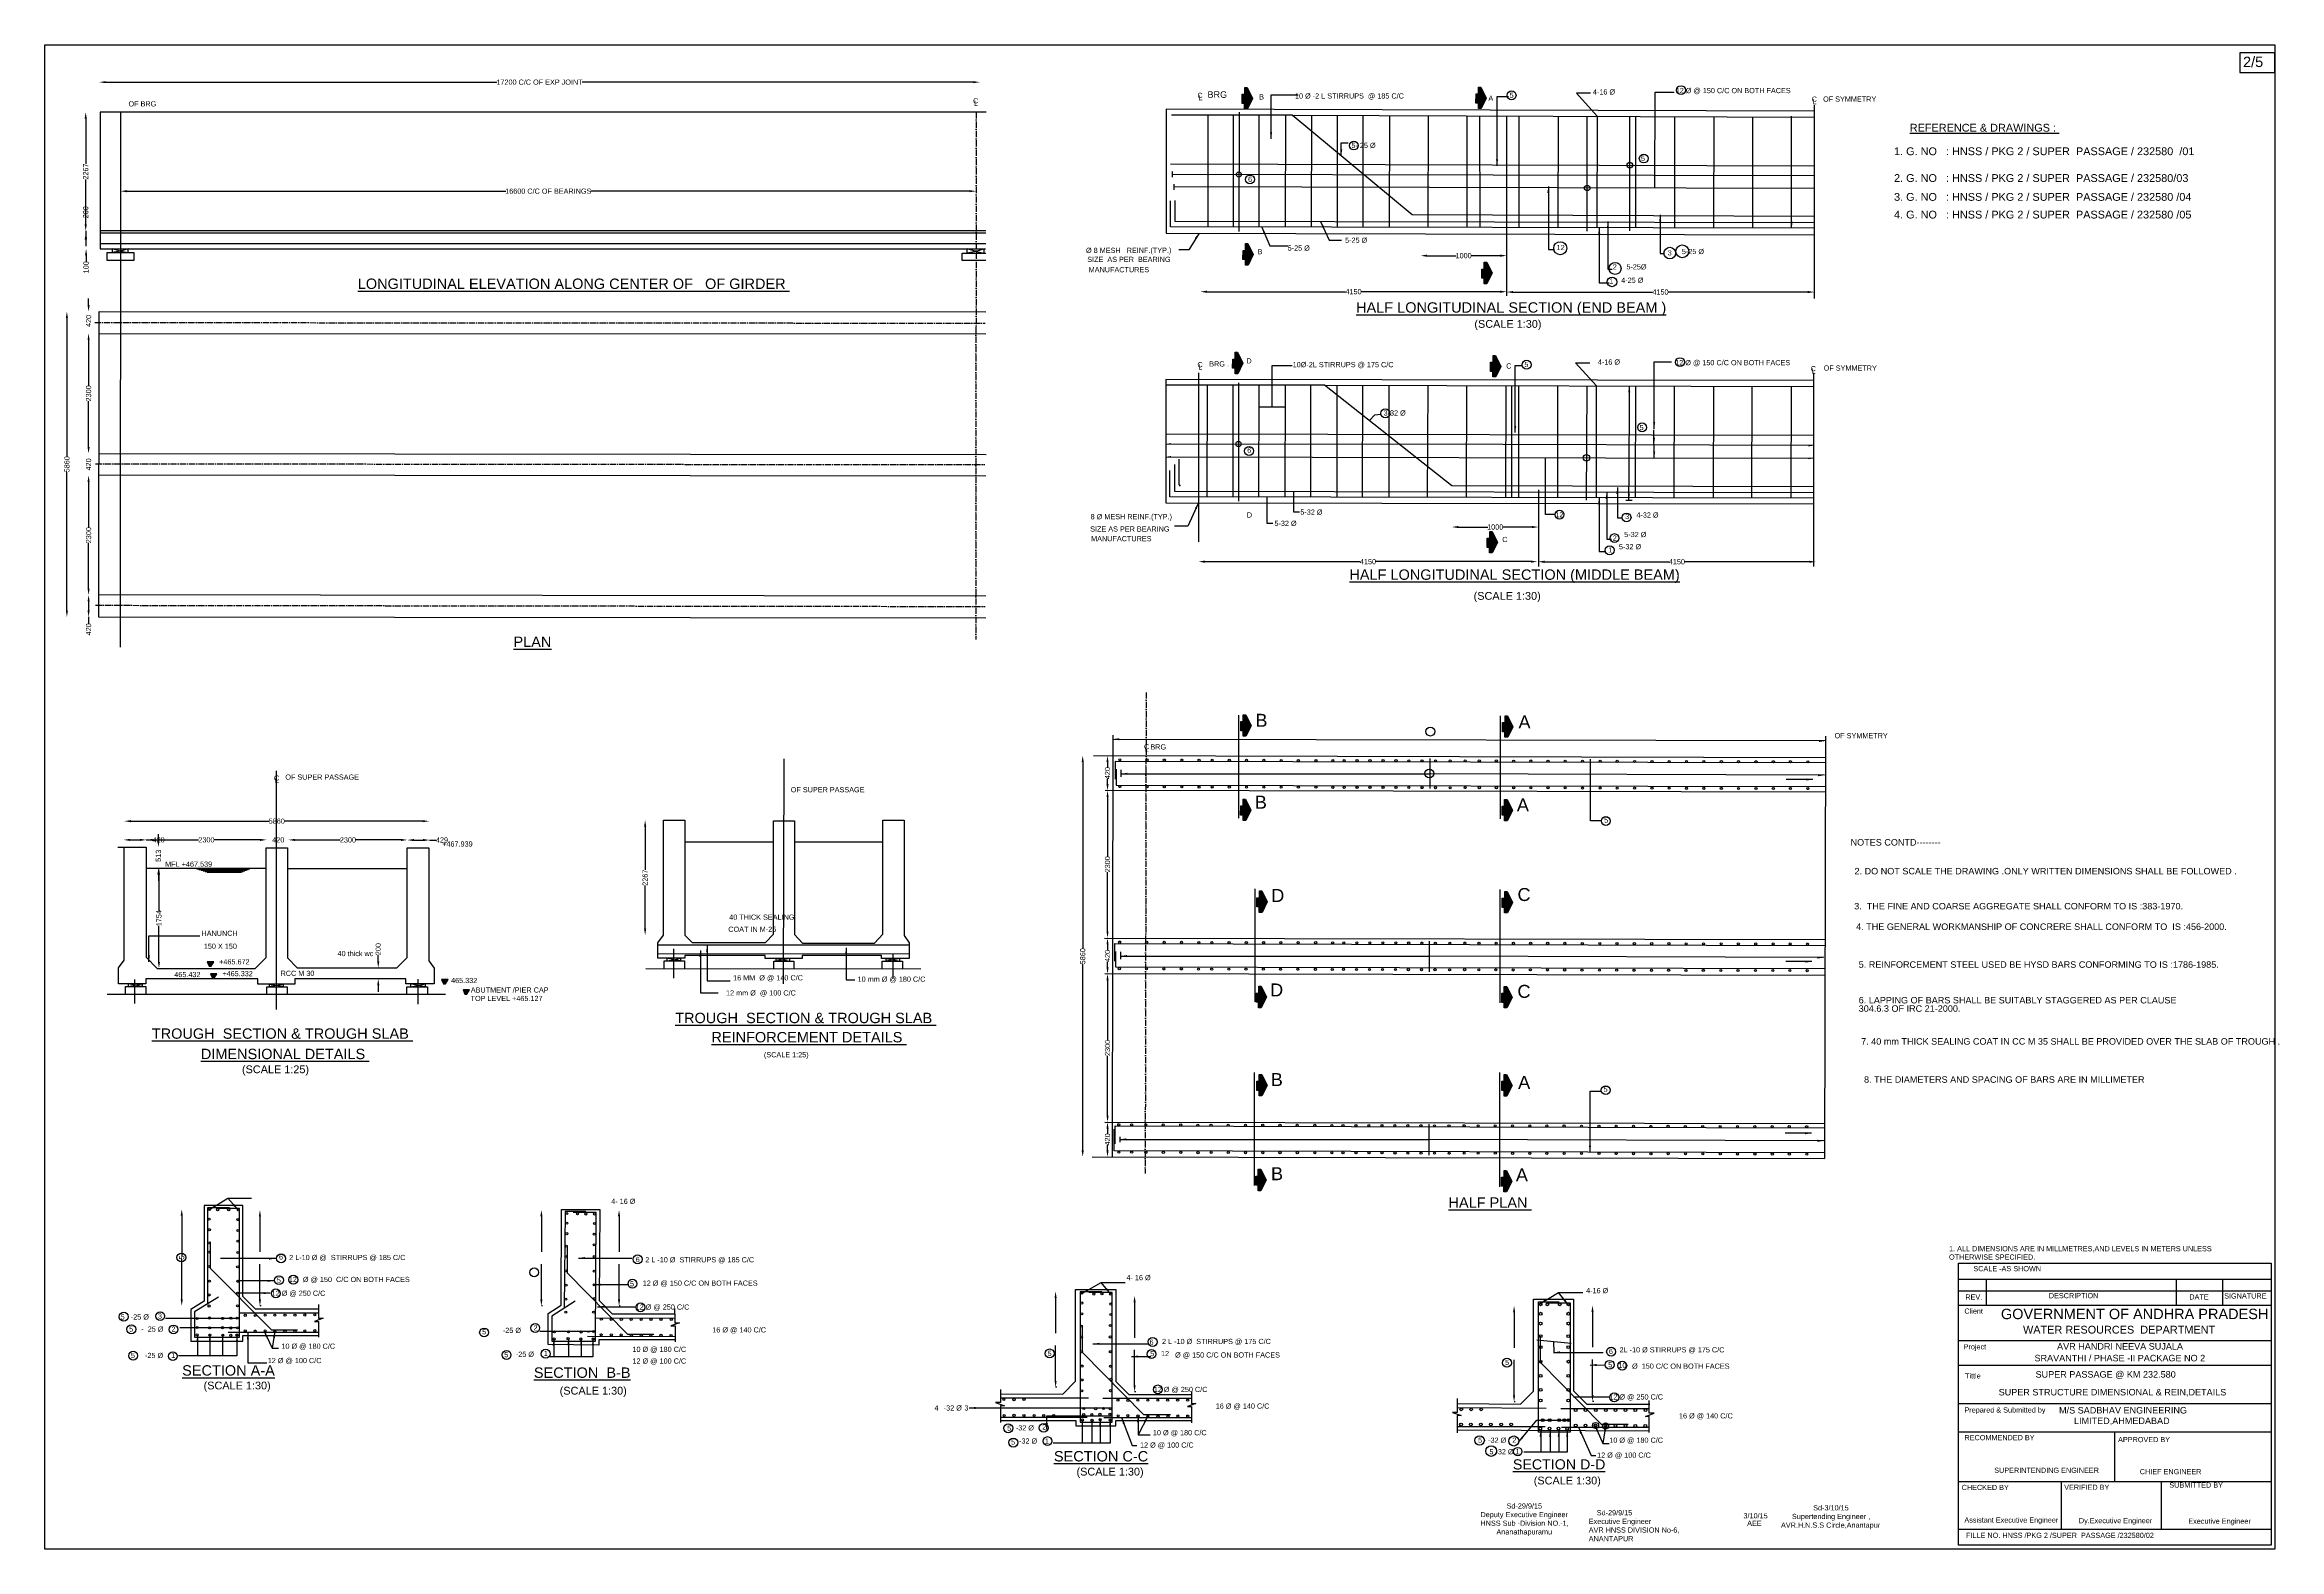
# Model space of a CAD drawing. Header units: millimetres. Extents: x 5124 to 5816485, y 2311 to 20996667.
# Drawn here: x 5773434 to 5816485, y 20967685 to 20996667 of the extents above.
import ezdxf

# ---------------------------------------------------------------- set-up
doc = ezdxf.new("R2010")
doc.units = ezdxf.units.MM
doc.header["$MEASUREMENT"] = 0
doc.linetypes.add('ACAD_ISO10W100', pattern=[18, 12, -3, 0, -3])
doc.layers.add('DIMENSION', color=2, linetype='Continuous')
doc.layers.add('TEXT', color=7, linetype='Continuous')
doc.styles.get("Standard").update_dxf_attribs({"font": 'arial.ttf', "height": 100})
doc.dimstyles.get("Standard").update_dxf_attribs({"dimtxt": 125, "dimasz": 125, "dimexe": 0.18, "dimexo": 0.0625, "dimgap": 0.09, "dimtad": 0, "dimdec": 0, "dimzin": 0, "dimdsep": 46, "dimtxsty": 'Standard', "dimcen": 0.09, "dimse1": 1, "dimse2": 1, "dimadec": 0, "dimazin": 0, "dimtfac": 1, "dimtdec": 0, "dimtofl": 0, "dimtmove": 0, "dimatfit": 3, "dimfxl": 0, "dimtolj": 1, "dimtzin": 0, "dimarcsym": 0})

# ---------------------------------------------------------------- blocks, each defined once
blk = doc.blocks.new('*D4')
at = {"layer": 'Defpoints', "color": 0, "transparency": 16777216}
for p in [(5774504, 20995367), (5774224, 20993079), (5774504, 20993079)]:
    blk.add_point(p, dxfattribs=at)
at = {"layer": 'DIMENSION', "color": 0, "lineweight": -2, "transparency": 16777216}
for p, q in [((5774224, 20995242), (5774224, 20994373)), ((5774224, 20993204), (5774224, 20994073))]:
    blk.add_line(p, q, dxfattribs=at)
at = {"layer": 'DIMENSION', "color": 0, "transparency": 16777216}
for points in [[(5774203, 20995242), (5774245, 20995242), (5774224, 20995367)], [(5774203, 20993204), (5774245, 20993204), (5774224, 20993079)]]:
    blk.add_solid(points, dxfattribs=at)
at = {"layer": 'DIMENSION', "color": 0, "transparency": 16777216, "insert": (5774224, 20994223), "char_height": 100, "attachment_point": 5, "rotation": 90}
blk.add_mtext('\\A1;2267', dxfattribs=at)
blk = doc.blocks.new('*D5')
at = {"layer": 'Defpoints', "color": 0, "transparency": 16777216}
for p in [(5774224, 20993079), (5774224, 20993037), (5774224, 20993037)]:
    blk.add_point(p, dxfattribs=at)
at = {"layer": 'DIMENSION', "color": 0, "lineweight": -2, "transparency": 16777216}
for p, q in [((5774224, 20993204), (5774224, 20993329)), ((5774224, 20992912), (5774224, 20992787))]:
    blk.add_line(p, q, dxfattribs=at)
at = {"layer": 'DIMENSION', "color": 0, "transparency": 16777216}
for points in [[(5774203, 20993204), (5774245, 20993204), (5774224, 20993079)], [(5774203, 20992912), (5774245, 20992912), (5774224, 20993037)]]:
    blk.add_solid(points, dxfattribs=at)
at = {"layer": 'DIMENSION', "color": 0, "transparency": 16777216, "insert": (5774224, 20993440), "char_height": 100, "attachment_point": 5, "rotation": 90}
blk.add_mtext('\\A1;200', dxfattribs=at)
blk = doc.blocks.new('*D6')
at = {"layer": 'Defpoints', "color": 0, "transparency": 16777216}
for p in [(5774231, 20992734), (5774504, 20992832), (5774504, 20992734)]:
    blk.add_point(p, dxfattribs=at)
at = {"layer": 'DIMENSION', "color": 0, "lineweight": -2, "transparency": 16777216}
for p, q in [((5774231, 20992957), (5774231, 20993082)), ((5774231, 20992609), (5774231, 20992484))]:
    blk.add_line(p, q, dxfattribs=at)
at = {"layer": 'DIMENSION', "color": 0, "transparency": 16777216}
for points in [[(5774211, 20992957), (5774252, 20992957), (5774231, 20992832)], [(5774211, 20992609), (5774252, 20992609), (5774231, 20992734)]]:
    blk.add_solid(points, dxfattribs=at)
at = {"layer": 'DIMENSION', "color": 0, "transparency": 16777216, "insert": (5774231, 20992379), "char_height": 100, "attachment_point": 5, "rotation": 90}
blk.add_mtext('\\A1;100', dxfattribs=at)
blk = doc.blocks.new('*D7')
at = {"layer": 'Defpoints', "color": 0, "transparency": 16777216}
for p in [(5774486, 20995920), (5791449, 20995945), (5791449, 20995920)]:
    blk.add_point(p, dxfattribs=at)
at = {"layer": 'DIMENSION', "color": 0, "lineweight": -2, "transparency": 16777216}
for p, q in [((5774611, 20995945), (5782146, 20995945)), ((5791324, 20995945), (5783789, 20995945))]:
    blk.add_line(p, q, dxfattribs=at)
at = {"layer": 'DIMENSION', "color": 0, "transparency": 16777216}
for points in [[(5774611, 20995966), (5774611, 20995925), (5774486, 20995945)], [(5791324, 20995966), (5791324, 20995925), (5791449, 20995945)]]:
    blk.add_solid(points, dxfattribs=at)
at = {"layer": 'DIMENSION', "color": 0, "transparency": 16777216, "insert": (5782967, 20995945), "char_height": 100, "attachment_point": 5}
blk.add_mtext('\\A1;17200 C/C OF EXP JOINT ', dxfattribs=at)
blk = doc.blocks.new('*D8')
at = {"layer": 'Defpoints', "color": 0, "transparency": 16777216}
for p in [(5774893, 20993845), (5791378, 20993845), (5791378, 20993836)]:
    blk.add_point(p, dxfattribs=at)
at = {"layer": 'DIMENSION', "color": 0, "lineweight": -2, "transparency": 16777216}
for p, q in [((5775018, 20993845), (5782316, 20993845)), ((5791253, 20993845), (5783955, 20993845))]:
    blk.add_line(p, q, dxfattribs=at)
at = {"layer": 'DIMENSION', "color": 0, "transparency": 16777216}
for points in [[(5775018, 20993866), (5775018, 20993825), (5774893, 20993845)], [(5791253, 20993866), (5791253, 20993825), (5791378, 20993845)]]:
    blk.add_solid(points, dxfattribs=at)
at = {"layer": 'DIMENSION', "color": 0, "transparency": 16777216, "insert": (5783136, 20993845), "char_height": 100, "attachment_point": 5}
blk.add_mtext('\\A1;16600 C/C OF BEARINGS ', dxfattribs=at)
blk = doc.blocks.new('*D9')
at = {"layer": 'Defpoints', "color": 0, "transparency": 16777216}
for p in [(5774969, 20981720), (5780841, 20981720), (5780841, 20981710)]:
    blk.add_point(p, dxfattribs=at)
at = {"layer": 'DIMENSION', "color": 0, "lineweight": -2, "transparency": 16777216}
for p, q in [((5775094, 20981710), (5777756, 20981710)), ((5780716, 20981710), (5778054, 20981710))]:
    blk.add_line(p, q, dxfattribs=at)
at = {"layer": 'DIMENSION', "color": 0, "transparency": 16777216}
for points in [[(5775094, 20981731), (5775094, 20981690), (5774969, 20981710)], [(5780716, 20981731), (5780716, 20981690), (5780841, 20981710)]]:
    blk.add_solid(points, dxfattribs=at)
at = {"layer": 'DIMENSION', "color": 0, "transparency": 16777216, "insert": (5777905, 20981710), "char_height": 100, "attachment_point": 5}
blk.add_mtext('\\A1;5860', dxfattribs=at)
blk = doc.blocks.new('*D10')
at = {"layer": 'Defpoints', "color": 0, "transparency": 16777216}
for p in [(5774954, 20981293), (5775392, 20981350), (5775392, 20981293)]:
    blk.add_point(p, dxfattribs=at)
at = {"layer": 'DIMENSION', "color": 0, "lineweight": -2, "transparency": 16777216}
for p, q in [((5775079, 20981350), (5775267, 20981350)), ((5775392, 20981350), (5775517, 20981350))]:
    blk.add_line(p, q, dxfattribs=at)
at = {"layer": 'DIMENSION', "color": 0, "transparency": 16777216}
for points in [[(5775079, 20981370), (5775079, 20981329), (5774954, 20981350)], [(5775267, 20981370), (5775267, 20981329), (5775392, 20981350)]]:
    blk.add_solid(points, dxfattribs=at)
at = {"layer": 'DIMENSION', "color": 0, "transparency": 16777216, "insert": (5775629, 20981350), "char_height": 100, "attachment_point": 5}
blk.add_mtext('\\A1;420', dxfattribs=at)
blk = doc.blocks.new('*D11')
at = {"layer": 'Defpoints', "color": 0, "transparency": 16777216}
for p in [(5775392, 20981350), (5777708, 20981350), (5777708, 20981350)]:
    blk.add_point(p, dxfattribs=at)
at = {"layer": 'DIMENSION', "color": 0, "lineweight": -2, "transparency": 16777216}
for p, q in [((5775517, 20981350), (5776400, 20981350)), ((5777583, 20981350), (5776700, 20981350))]:
    blk.add_line(p, q, dxfattribs=at)
at = {"layer": 'DIMENSION', "color": 0, "transparency": 16777216}
for points in [[(5775517, 20981370), (5775517, 20981329), (5775392, 20981350)], [(5777583, 20981370), (5777583, 20981329), (5777708, 20981350)]]:
    blk.add_solid(points, dxfattribs=at)
at = {"layer": 'DIMENSION', "color": 0, "transparency": 16777216, "insert": (5776550, 20981350), "char_height": 100, "attachment_point": 5}
blk.add_mtext('\\A1;2300', dxfattribs=at)
blk = doc.blocks.new('*D12')
at = {"layer": 'Defpoints', "color": 0, "transparency": 16777216}
for p in [(5777708, 20981350), (5778131, 20981350), (5778131, 20981350)]:
    blk.add_point(p, dxfattribs=at)
at = {"layer": 'DIMENSION', "color": 0, "lineweight": -2, "transparency": 16777216}
for p, q in [((5777583, 20981350), (5777458, 20981350)), ((5778256, 20981350), (5778381, 20981350))]:
    blk.add_line(p, q, dxfattribs=at)
at = {"layer": 'DIMENSION', "color": 0, "transparency": 16777216}
for points in [[(5777583, 20981370), (5777583, 20981329), (5777708, 20981350)], [(5778256, 20981370), (5778256, 20981329), (5778131, 20981350)]]:
    blk.add_solid(points, dxfattribs=at)
at = {"layer": 'DIMENSION', "color": 0, "transparency": 16777216, "insert": (5777934, 20981350), "char_height": 100, "attachment_point": 5}
blk.add_mtext('\\A1;420', dxfattribs=at)
blk = doc.blocks.new('*D13')
at = {"layer": 'Defpoints', "color": 0, "transparency": 16777216}
for p in [(5778131, 20981350), (5780421, 20981350), (5780421, 20981349)]:
    blk.add_point(p, dxfattribs=at)
at = {"layer": 'DIMENSION', "color": 0, "lineweight": -2, "transparency": 16777216}
for p, q in [((5778256, 20981349), (5779126, 20981349)), ((5780296, 20981349), (5779426, 20981349))]:
    blk.add_line(p, q, dxfattribs=at)
at = {"layer": 'DIMENSION', "color": 0, "transparency": 16777216}
for points in [[(5778256, 20981369), (5778256, 20981328), (5778131, 20981349)], [(5780296, 20981369), (5780296, 20981328), (5780421, 20981349)]]:
    blk.add_solid(points, dxfattribs=at)
at = {"layer": 'DIMENSION', "color": 0, "transparency": 16777216, "insert": (5779276, 20981349), "char_height": 100, "attachment_point": 5}
blk.add_mtext('\\A1;2300', dxfattribs=at)
blk = doc.blocks.new('*D14')
at = {"layer": 'Defpoints', "color": 0, "transparency": 16777216}
for p in [(5780421, 20981349), (5780850, 20981349), (5780850, 20981347)]:
    blk.add_point(p, dxfattribs=at)
at = {"layer": 'DIMENSION', "color": 0, "lineweight": -2, "transparency": 16777216}
for p, q in [((5780546, 20981347), (5780725, 20981347)), ((5780850, 20981347), (5780975, 20981347))]:
    blk.add_line(p, q, dxfattribs=at)
at = {"layer": 'DIMENSION', "color": 0, "transparency": 16777216}
for points in [[(5780546, 20981368), (5780546, 20981326), (5780421, 20981347)], [(5780725, 20981368), (5780725, 20981326), (5780850, 20981347)]]:
    blk.add_solid(points, dxfattribs=at)
at = {"layer": 'DIMENSION', "color": 0, "transparency": 16777216, "insert": (5781088, 20981347), "char_height": 100, "attachment_point": 5}
blk.add_mtext('\\A1;429', dxfattribs=at)
blk = doc.blocks.new('*D15')
at = {"layer": 'Defpoints', "color": 0, "transparency": 16777216}
for p in [(5775387, 20981208), (5775387, 20980808), (5775625, 20980808)]:
    blk.add_point(p, dxfattribs=at)
at = {"layer": 'DIMENSION', "color": 0, "lineweight": -2, "transparency": 16777216}
for p, q in [((5775625, 20981333), (5775625, 20981458)), ((5775625, 20980683), (5775625, 20980558))]:
    blk.add_line(p, q, dxfattribs=at)
at = {"layer": 'DIMENSION', "color": 0, "transparency": 16777216}
for points in [[(5775604, 20981333), (5775645, 20981333), (5775625, 20981208)], [(5775604, 20980683), (5775645, 20980683), (5775625, 20980808)]]:
    blk.add_solid(points, dxfattribs=at)
at = {"layer": 'DIMENSION', "color": 0, "transparency": 16777216, "insert": (5775625, 20981044), "char_height": 100, "attachment_point": 5, "rotation": 90}
blk.add_mtext('\\A1;513', dxfattribs=at)
blk = doc.blocks.new('*D16')
at = {"layer": 'Defpoints', "color": 0, "transparency": 16777216}
for p in [(5775625, 20980808), (5775625, 20978875), (5775635, 20978875)]:
    blk.add_point(p, dxfattribs=at)
at = {"layer": 'DIMENSION', "color": 0, "lineweight": -2, "transparency": 16777216}
for p, q in [((5775635, 20980683), (5775635, 20979986)), ((5775635, 20979000), (5775635, 20979697))]:
    blk.add_line(p, q, dxfattribs=at)
at = {"layer": 'DIMENSION', "color": 0, "transparency": 16777216}
for points in [[(5775614, 20980683), (5775656, 20980683), (5775635, 20980808)], [(5775614, 20979000), (5775656, 20979000), (5775635, 20978875)]]:
    blk.add_solid(points, dxfattribs=at)
at = {"layer": 'DIMENSION', "color": 0, "transparency": 16777216, "insert": (5775635, 20979841), "char_height": 100, "attachment_point": 5, "rotation": 90}
blk.add_mtext('\\A1;1754', dxfattribs=at)
blk = doc.blocks.new('*D17')
at = {"layer": 'Defpoints', "color": 0, "transparency": 16777216}
for p in [(5779473, 20978883), (5779473, 20978673), (5779860, 20978883)]:
    blk.add_point(p, dxfattribs=at)
at = {"layer": 'DIMENSION', "color": 0, "lineweight": -2, "transparency": 16777216}
for p, q in [((5779860, 20979008), (5779860, 20979133)), ((5779860, 20978548), (5779860, 20978423))]:
    blk.add_line(p, q, dxfattribs=at)
at = {"layer": 'DIMENSION', "color": 0, "transparency": 16777216}
for points in [[(5779840, 20979008), (5779881, 20979008), (5779860, 20978883)], [(5779840, 20978548), (5779881, 20978548), (5779860, 20978673)]]:
    blk.add_solid(points, dxfattribs=at)
at = {"layer": 'DIMENSION', "color": 0, "transparency": 16777216, "insert": (5779860, 20979245), "char_height": 100, "attachment_point": 5, "rotation": 90}
blk.add_mtext('\\A1;200', dxfattribs=at)
blk = doc.blocks.new('*D18')
at = {"layer": 'Defpoints', "color": 0, "transparency": 16777216}
for p in [(5785356, 20981728), (5785002, 20979515), (5785356, 20979515)]:
    blk.add_point(p, dxfattribs=at)
at = {"layer": 'DIMENSION', "color": 0, "lineweight": -2, "transparency": 16777216}
for p, q in [((5785002, 20981603), (5785002, 20980772)), ((5785002, 20979640), (5785002, 20980471))]:
    blk.add_line(p, q, dxfattribs=at)
at = {"layer": 'DIMENSION', "color": 0, "transparency": 16777216}
for points in [[(5784981, 20981603), (5785023, 20981603), (5785002, 20981728)], [(5784981, 20979640), (5785023, 20979640), (5785002, 20979515)]]:
    blk.add_solid(points, dxfattribs=at)
at = {"layer": 'DIMENSION', "color": 0, "transparency": 16777216, "insert": (5785002, 20980621), "char_height": 100, "attachment_point": 5, "rotation": 90}
blk.add_mtext('\\A1;2267', dxfattribs=at)
blk = doc.blocks.new('*D19')
at = {"layer": 'Defpoints', "color": 0, "transparency": 16777216}
for p in [(5793911, 20982972), (5793910, 20982300), (5793910, 20982300)]:
    blk.add_point(p, dxfattribs=at)
at = {"layer": 'DIMENSION', "color": 0, "lineweight": -2, "transparency": 16777216}
for p, q in [((5793910, 20982847), (5793910, 20982748)), ((5793910, 20982425), (5793910, 20982523))]:
    blk.add_line(p, q, dxfattribs=at)
at = {"layer": 'DIMENSION', "color": 0, "transparency": 16777216}
for points in [[(5793889, 20982847), (5793931, 20982847), (5793910, 20982972)], [(5793889, 20982425), (5793931, 20982425), (5793910, 20982300)]]:
    blk.add_solid(points, dxfattribs=at)
at = {"layer": 'DIMENSION', "color": 0, "transparency": 16777216, "insert": (5793910, 20982636), "char_height": 100, "attachment_point": 5, "rotation": 90}
blk.add_mtext('\\A1;420', dxfattribs=at)
blk = doc.blocks.new('*D20')
at = {"layer": 'Defpoints', "color": 0, "transparency": 16777216}
for p in [(5793910, 20982300), (5793904, 20979460), (5793910, 20979460)]:
    blk.add_point(p, dxfattribs=at)
at = {"layer": 'DIMENSION', "color": 0, "lineweight": -2, "transparency": 16777216}
for p, q in [((5793910, 20982175), (5793910, 20981030)), ((5793910, 20979585), (5793910, 20980730))]:
    blk.add_line(p, q, dxfattribs=at)
at = {"layer": 'DIMENSION', "color": 0, "transparency": 16777216}
for points in [[(5793890, 20982175), (5793931, 20982175), (5793910, 20982300)], [(5793890, 20979585), (5793931, 20979585), (5793910, 20979460)]]:
    blk.add_solid(points, dxfattribs=at)
at = {"layer": 'DIMENSION', "color": 0, "transparency": 16777216, "insert": (5793910, 20980880), "char_height": 100, "attachment_point": 5, "rotation": 90}
blk.add_mtext('\\A1;2300', dxfattribs=at)
blk = doc.blocks.new('*D21')
at = {"layer": 'Defpoints', "color": 0, "transparency": 16777216}
for p in [(5793910, 20979460), (5793909, 20978771), (5793910, 20978771)]:
    blk.add_point(p, dxfattribs=at)
at = {"layer": 'DIMENSION', "color": 0, "lineweight": -2, "transparency": 16777216}
for p, q in [((5793910, 20979335), (5793910, 20979228)), ((5793910, 20978896), (5793910, 20979003))]:
    blk.add_line(p, q, dxfattribs=at)
at = {"layer": 'DIMENSION', "color": 0, "transparency": 16777216}
for points in [[(5793890, 20979335), (5793931, 20979335), (5793910, 20979460)], [(5793890, 20978896), (5793931, 20978896), (5793910, 20978771)]]:
    blk.add_solid(points, dxfattribs=at)
at = {"layer": 'DIMENSION', "color": 0, "transparency": 16777216, "insert": (5793910, 20979115), "char_height": 100, "attachment_point": 5, "rotation": 90}
blk.add_mtext('\\A1;420', dxfattribs=at)
blk = doc.blocks.new('*D22')
at = {"layer": 'Defpoints', "color": 0, "transparency": 16777216}
for p in [(5793909, 20978771), (5793904, 20975915), (5793910, 20975915)]:
    blk.add_point(p, dxfattribs=at)
at = {"layer": 'DIMENSION', "color": 0, "lineweight": -2, "transparency": 16777216}
for p, q in [((5793910, 20978646), (5793910, 20977493)), ((5793910, 20976040), (5793910, 20977193))]:
    blk.add_line(p, q, dxfattribs=at)
at = {"layer": 'DIMENSION', "color": 0, "transparency": 16777216}
for points in [[(5793890, 20978646), (5793931, 20978646), (5793910, 20978771)], [(5793890, 20976040), (5793931, 20976040), (5793910, 20975915)]]:
    blk.add_solid(points, dxfattribs=at)
at = {"layer": 'DIMENSION', "color": 0, "transparency": 16777216, "insert": (5793910, 20977343), "char_height": 100, "attachment_point": 5, "rotation": 90}
blk.add_mtext('\\A1;2300', dxfattribs=at)
blk = doc.blocks.new('*D23')
at = {"layer": 'Defpoints', "color": 0, "transparency": 16777216}
for p in [(5793910, 20975915), (5793909, 20975244), (5793910, 20975244)]:
    blk.add_point(p, dxfattribs=at)
at = {"layer": 'DIMENSION', "color": 0, "lineweight": -2, "transparency": 16777216}
for p, q in [((5793910, 20975790), (5793910, 20975692)), ((5793910, 20975369), (5793910, 20975467))]:
    blk.add_line(p, q, dxfattribs=at)
at = {"layer": 'DIMENSION', "color": 0, "transparency": 16777216}
for points in [[(5793890, 20975790), (5793931, 20975790), (5793910, 20975915)], [(5793890, 20975369), (5793931, 20975369), (5793910, 20975244)]]:
    blk.add_solid(points, dxfattribs=at)
at = {"layer": 'DIMENSION', "color": 0, "transparency": 16777216, "insert": (5793910, 20975580), "char_height": 100, "attachment_point": 5, "rotation": 90}
blk.add_mtext('\\A1;420', dxfattribs=at)
blk = doc.blocks.new('*D24')
at = {"layer": 'Defpoints', "color": 0, "transparency": 16777216}
for p in [(5776099, 20974236), (5776074, 20972374), (5776099, 20972374)]:
    blk.add_point(p, dxfattribs=at)
at = {"layer": 'DIMENSION', "color": 0, "lineweight": -2, "transparency": 16777216}
for p, q in [((5776074, 20974111), (5776074, 20973339)), ((5776074, 20972499), (5776074, 20973272))]:
    blk.add_line(p, q, dxfattribs=at)
at = {"layer": 'DIMENSION', "color": 0, "transparency": 16777216}
for points in [[(5776054, 20974111), (5776095, 20974111), (5776074, 20974236)], [(5776054, 20972499), (5776095, 20972499), (5776074, 20972374)]]:
    blk.add_solid(points, dxfattribs=at)
at = {"layer": 'DIMENSION', "color": 0, "transparency": 16777216, "insert": (5776074, 20973305), "char_height": 100, "attachment_point": 5, "rotation": 90}
blk.add_mtext('\\A1;5', dxfattribs=at)
blk = doc.blocks.new('*D25')
at = {"layer": 'Defpoints', "color": 0, "transparency": 16777216}
for p in [(5777581, 20974221), (5777604, 20974221), (5777604, 20972372)]:
    blk.add_point(p, dxfattribs=at)
at = {"layer": 'DIMENSION', "color": 0, "lineweight": -2, "transparency": 16777216}
for p, q in [((5777581, 20974096), (5777581, 20973413)), ((5777581, 20972497), (5777581, 20973180)), ((5777604, 20972372), (5777580, 20972372))]:
    blk.add_line(p, q, dxfattribs=at)
at = {"layer": 'DIMENSION', "color": 0, "transparency": 16777216}
for points in [[(5777560, 20974096), (5777601, 20974096), (5777581, 20974221)], [(5777560, 20972497), (5777601, 20972497), (5777581, 20972372)]]:
    blk.add_solid(points, dxfattribs=at)
at = {"layer": 'DIMENSION', "color": 0, "transparency": 16777216, "insert": (5777581, 20973296), "char_height": 100, "attachment_point": 5, "rotation": 90}
blk.add_mtext('\\A1;      ', dxfattribs=at)
blk = doc.blocks.new('*D26')
at = {"layer": 'Defpoints', "color": 0, "transparency": 16777216}
for p in [(5783003, 20974221), (5783026, 20974221), (5783026, 20972372)]:
    blk.add_point(p, dxfattribs=at)
at = {"layer": 'DIMENSION', "color": 0, "lineweight": -2, "transparency": 16777216}
for p, q in [((5783003, 20974096), (5783003, 20973413)), ((5783003, 20972497), (5783003, 20973180)), ((5783026, 20972372), (5783003, 20972372))]:
    blk.add_line(p, q, dxfattribs=at)
at = {"layer": 'DIMENSION', "color": 0, "transparency": 16777216}
for points in [[(5782982, 20974096), (5783024, 20974096), (5783003, 20974221)], [(5782982, 20972497), (5783024, 20972497), (5783003, 20972372)]]:
    blk.add_solid(points, dxfattribs=at)
at = {"layer": 'DIMENSION', "color": 0, "transparency": 16777216, "insert": (5783003, 20973296), "char_height": 100, "attachment_point": 5, "rotation": 90}
blk.add_mtext('\\A1;      ', dxfattribs=at)
blk = doc.blocks.new('*D27')
at = {"layer": 'Defpoints', "color": 0, "transparency": 16777216}
for p in [(5784499, 20974221), (5784523, 20974221), (5784523, 20972372)]:
    blk.add_point(p, dxfattribs=at)
at = {"layer": 'DIMENSION', "color": 0, "lineweight": -2, "transparency": 16777216}
for p, q in [((5784499, 20974096), (5784499, 20973413)), ((5784499, 20972497), (5784499, 20973180)), ((5784523, 20972372), (5784499, 20972372))]:
    blk.add_line(p, q, dxfattribs=at)
at = {"layer": 'DIMENSION', "color": 0, "transparency": 16777216}
for points in [[(5784478, 20974096), (5784520, 20974096), (5784499, 20974221)], [(5784478, 20972497), (5784520, 20972497), (5784499, 20972372)]]:
    blk.add_solid(points, dxfattribs=at)
at = {"layer": 'DIMENSION', "color": 0, "transparency": 16777216, "insert": (5784499, 20973296), "char_height": 100, "attachment_point": 5, "rotation": 90}
blk.add_mtext('\\A1;      ', dxfattribs=at)
blk = doc.blocks.new('*D28')
at = {"layer": 'Defpoints', "color": 0, "transparency": 16777216}
for p in [(5792910, 20972653), (5792933, 20972653), (5792933, 20970805)]:
    blk.add_point(p, dxfattribs=at)
at = {"layer": 'DIMENSION', "color": 0, "lineweight": -2, "transparency": 16777216}
for p, q in [((5792910, 20972528), (5792910, 20971845)), ((5792910, 20970930), (5792910, 20971612)), ((5792933, 20970805), (5792909, 20970805))]:
    blk.add_line(p, q, dxfattribs=at)
at = {"layer": 'DIMENSION', "color": 0, "transparency": 16777216}
for points in [[(5792889, 20972528), (5792930, 20972528), (5792910, 20972653)], [(5792889, 20970930), (5792930, 20970930), (5792910, 20970805)]]:
    blk.add_solid(points, dxfattribs=at)
at = {"layer": 'DIMENSION', "color": 0, "transparency": 16777216, "insert": (5792910, 20971729), "char_height": 100, "attachment_point": 5, "rotation": 90}
blk.add_mtext('\\A1;      ', dxfattribs=at)
blk = doc.blocks.new('*D29')
at = {"layer": 'Defpoints', "color": 0, "transparency": 16777216}
for p in [(5794431, 20972568), (5794455, 20972568), (5794455, 20970719)]:
    blk.add_point(p, dxfattribs=at)
at = {"layer": 'DIMENSION', "color": 0, "lineweight": -2, "transparency": 16777216}
for p, q in [((5794431, 20972443), (5794431, 20971760)), ((5794431, 20970844), (5794431, 20971527)), ((5794455, 20970719), (5794431, 20970719))]:
    blk.add_line(p, q, dxfattribs=at)
at = {"layer": 'DIMENSION', "color": 0, "transparency": 16777216}
for points in [[(5794411, 20972443), (5794452, 20972443), (5794431, 20972568)], [(5794411, 20970844), (5794452, 20970844), (5794431, 20970719)]]:
    blk.add_solid(points, dxfattribs=at)
at = {"layer": 'DIMENSION', "color": 0, "transparency": 16777216, "insert": (5794431, 20971643), "char_height": 100, "attachment_point": 5, "rotation": 90}
blk.add_mtext('\\A1;      ', dxfattribs=at)
blk = doc.blocks.new('*D30')
at = {"layer": 'Defpoints', "color": 0, "transparency": 16777216}
for p in [(5801743, 20972373), (5801766, 20972373), (5801766, 20970525)]:
    blk.add_point(p, dxfattribs=at)
at = {"layer": 'DIMENSION', "color": 0, "lineweight": -2, "transparency": 16777216}
for p, q in [((5801743, 20972248), (5801743, 20971566)), ((5801743, 20970650), (5801743, 20971333)), ((5801766, 20970525), (5801743, 20970525))]:
    blk.add_line(p, q, dxfattribs=at)
at = {"layer": 'DIMENSION', "color": 0, "transparency": 16777216}
for points in [[(5801722, 20972248), (5801764, 20972248), (5801743, 20972373)], [(5801722, 20970650), (5801764, 20970650), (5801743, 20970525)]]:
    blk.add_solid(points, dxfattribs=at)
at = {"layer": 'DIMENSION', "color": 0, "transparency": 16777216, "insert": (5801743, 20971449), "char_height": 100, "attachment_point": 5, "rotation": 90}
blk.add_mtext('\\A1;      ', dxfattribs=at)
blk = doc.blocks.new('*D31')
at = {"layer": 'Defpoints', "color": 0, "transparency": 16777216}
for p in [(5803254, 20972383), (5803278, 20972383), (5803278, 20970535)]:
    blk.add_point(p, dxfattribs=at)
at = {"layer": 'DIMENSION', "color": 0, "lineweight": -2, "transparency": 16777216}
for p, q in [((5803254, 20972258), (5803254, 20971576)), ((5803254, 20970660), (5803254, 20971343)), ((5803278, 20970535), (5803254, 20970535))]:
    blk.add_line(p, q, dxfattribs=at)
at = {"layer": 'DIMENSION', "color": 0, "transparency": 16777216}
for points in [[(5803234, 20972258), (5803275, 20972258), (5803254, 20972383)], [(5803234, 20970660), (5803275, 20970660), (5803254, 20970535)]]:
    blk.add_solid(points, dxfattribs=at)
at = {"layer": 'DIMENSION', "color": 0, "transparency": 16777216, "insert": (5803254, 20971459), "char_height": 100, "attachment_point": 5, "rotation": 90}
blk.add_mtext('\\A1;      ', dxfattribs=at)
blk = doc.blocks.new('*D32')
at = {"layer": 'Defpoints', "color": 0, "transparency": 16777216}
for p in [(5774481, 20991528), (5774280, 20991107), (5774481, 20991107)]:
    blk.add_point(p, dxfattribs=at)
at = {"layer": 'DIMENSION', "color": 0, "lineweight": -2, "transparency": 16777216}
for p, q in [((5774280, 20991653), (5774280, 20991778)), ((5774280, 20990982), (5774280, 20990857))]:
    blk.add_line(p, q, dxfattribs=at)
at = {"layer": 'DIMENSION', "color": 0, "transparency": 16777216}
for points in [[(5774259, 20991653), (5774300, 20991653), (5774280, 20991528)], [(5774259, 20990982), (5774300, 20990982), (5774280, 20991107)]]:
    blk.add_solid(points, dxfattribs=at)
at = {"layer": 'DIMENSION', "color": 0, "transparency": 16777216, "insert": (5774280, 20991346), "char_height": 100, "attachment_point": 5, "rotation": 90}
blk.add_mtext('\\A1;420', dxfattribs=at)
blk = doc.blocks.new('*D33')
at = {"layer": 'Defpoints', "color": 0, "transparency": 16777216}
for p in [(5774280, 20991107), (5774280, 20988793), (5774280, 20988793)]:
    blk.add_point(p, dxfattribs=at)
at = {"layer": 'DIMENSION', "color": 0, "lineweight": -2, "transparency": 16777216}
for p, q in [((5774280, 20990982), (5774280, 20990100)), ((5774280, 20988918), (5774280, 20989800))]:
    blk.add_line(p, q, dxfattribs=at)
at = {"layer": 'DIMENSION', "color": 0, "transparency": 16777216}
for points in [[(5774259, 20990982), (5774300, 20990982), (5774280, 20991107)], [(5774259, 20988918), (5774300, 20988918), (5774280, 20988793)]]:
    blk.add_solid(points, dxfattribs=at)
at = {"layer": 'DIMENSION', "color": 0, "transparency": 16777216, "insert": (5774280, 20989950), "char_height": 100, "attachment_point": 5, "rotation": 90}
blk.add_mtext('\\A1;2300', dxfattribs=at)
blk = doc.blocks.new('*D34')
at = {"layer": 'Defpoints', "color": 0, "transparency": 16777216}
for p in [(5774280, 20988793), (5774280, 20988370), (5774280, 20988370)]:
    blk.add_point(p, dxfattribs=at)
at = {"layer": 'DIMENSION', "color": 0, "lineweight": -2, "transparency": 16777216}
for p, q in [((5774280, 20988918), (5774280, 20989043)), ((5774280, 20988245), (5774280, 20988120))]:
    blk.add_line(p, q, dxfattribs=at)
at = {"layer": 'DIMENSION', "color": 0, "transparency": 16777216}
for points in [[(5774259, 20988918), (5774300, 20988918), (5774280, 20988793)], [(5774259, 20988245), (5774300, 20988245), (5774280, 20988370)]]:
    blk.add_solid(points, dxfattribs=at)
at = {"layer": 'DIMENSION', "color": 0, "transparency": 16777216, "insert": (5774280, 20988582), "char_height": 100, "attachment_point": 5, "rotation": 90}
blk.add_mtext('\\A1;420', dxfattribs=at)
blk = doc.blocks.new('*D35')
at = {"layer": 'Defpoints', "color": 0, "transparency": 16777216}
for p in [(5774280, 20988370), (5774280, 20986067), (5774280, 20986067)]:
    blk.add_point(p, dxfattribs=at)
at = {"layer": 'DIMENSION', "color": 0, "lineweight": -2, "transparency": 16777216}
for p, q in [((5774280, 20988245), (5774280, 20987369)), ((5774280, 20986192), (5774280, 20987069))]:
    blk.add_line(p, q, dxfattribs=at)
at = {"layer": 'DIMENSION', "color": 0, "transparency": 16777216}
for points in [[(5774259, 20988245), (5774300, 20988245), (5774280, 20988370)], [(5774259, 20986192), (5774300, 20986192), (5774280, 20986067)]]:
    blk.add_solid(points, dxfattribs=at)
at = {"layer": 'DIMENSION', "color": 0, "transparency": 16777216, "insert": (5774280, 20987219), "char_height": 100, "attachment_point": 5, "rotation": 90}
blk.add_mtext('\\A1;2300', dxfattribs=at)
blk = doc.blocks.new('*D36')
at = {"layer": 'Defpoints', "color": 0, "transparency": 16777216}
for p in [(5774280, 20986067), (5774280, 20985644), (5774280, 20985644)]:
    blk.add_point(p, dxfattribs=at)
at = {"layer": 'DIMENSION', "color": 0, "lineweight": -2, "transparency": 16777216}
for p, q in [((5774280, 20985942), (5774280, 20985769)), ((5774280, 20985644), (5774280, 20985519))]:
    blk.add_line(p, q, dxfattribs=at)
at = {"layer": 'DIMENSION', "color": 0, "transparency": 16777216}
for points in [[(5774259, 20985942), (5774300, 20985942), (5774280, 20986067)], [(5774259, 20985769), (5774300, 20985769), (5774280, 20985644)]]:
    blk.add_solid(points, dxfattribs=at)
at = {"layer": 'DIMENSION', "color": 0, "transparency": 16777216, "insert": (5774280, 20985406), "char_height": 100, "attachment_point": 5, "rotation": 90}
blk.add_mtext('\\A1;420', dxfattribs=at)
blk = doc.blocks.new('*D37')
at = {"layer": 'Defpoints', "color": 0, "transparency": 16777216}
for p in [(5773862, 20991528), (5774482, 20991528), (5774479, 20985643)]:
    blk.add_point(p, dxfattribs=at)
at = {"layer": 'DIMENSION', "color": 0, "lineweight": -2, "transparency": 16777216}
for p, q in [((5773862, 20991403), (5773862, 20988735)), ((5773862, 20985768), (5773862, 20988436))]:
    blk.add_line(p, q, dxfattribs=at)
at = {"layer": 'DIMENSION', "color": 0, "transparency": 16777216}
for points in [[(5773841, 20991403), (5773882, 20991403), (5773862, 20991528)], [(5773841, 20985768), (5773882, 20985768), (5773862, 20985643)]]:
    blk.add_solid(points, dxfattribs=at)
at = {"layer": 'DIMENSION', "color": 0, "transparency": 16777216, "insert": (5773862, 20988585), "char_height": 100, "attachment_point": 5, "rotation": 90}
blk.add_mtext('\\A1;5860', dxfattribs=at)
blk = doc.blocks.new('*D38')
at = {"layer": 'Defpoints', "color": 0, "transparency": 16777216}
for p in [(5793639, 20982972), (5793432, 20975245), (5793621, 20975245)]:
    blk.add_point(p, dxfattribs=at)
at = {"layer": 'DIMENSION', "color": 0, "lineweight": -2, "transparency": 16777216}
for p, q in [((5793432, 20982847), (5793432, 20979258)), ((5793432, 20975370), (5793432, 20978959))]:
    blk.add_line(p, q, dxfattribs=at)
at = {"layer": 'DIMENSION', "color": 0, "transparency": 16777216}
for points in [[(5793411, 20982847), (5793453, 20982847), (5793432, 20982972)], [(5793411, 20975370), (5793453, 20975370), (5793432, 20975245)]]:
    blk.add_solid(points, dxfattribs=at)
at = {"layer": 'DIMENSION', "color": 0, "transparency": 16777216, "insert": (5793432, 20979109), "char_height": 100, "attachment_point": 5, "rotation": 90}
blk.add_mtext('\\A1;5860', dxfattribs=at)
blk = doc.blocks.new('*D39')
at = {"layer": 'Defpoints', "color": 0, "transparency": 16777216}
for p in [(5795663, 20986703), (5802193, 20986709), (5802193, 20986703)]:
    blk.add_point(p, dxfattribs=at)
at = {"layer": 'DIMENSION', "color": 0, "lineweight": -2, "transparency": 16777216}
for p, q in [((5795788, 20986709), (5798777, 20986709)), ((5802068, 20986709), (5799079, 20986709))]:
    blk.add_line(p, q, dxfattribs=at)
at = {"layer": 'DIMENSION', "color": 0, "transparency": 16777216}
for points in [[(5795788, 20986730), (5795788, 20986688), (5795663, 20986709)], [(5802068, 20986730), (5802068, 20986688), (5802193, 20986709)]]:
    blk.add_solid(points, dxfattribs=at)
at = {"layer": 'DIMENSION', "color": 0, "transparency": 16777216, "insert": (5798928, 20986709), "char_height": 100, "attachment_point": 5}
blk.add_mtext('\\A1;4150', dxfattribs=at)
blk = doc.blocks.new('*D40')
at = {"layer": 'Defpoints', "color": 0, "transparency": 16777216}
for p in [(5802206, 20986715), (5807554, 20986715), (5807554, 20986707)]:
    blk.add_point(p, dxfattribs=at)
at = {"layer": 'DIMENSION', "color": 0, "lineweight": -2, "transparency": 16777216}
for p, q in [((5802331, 20986707), (5804729, 20986707)), ((5807429, 20986707), (5805031, 20986707))]:
    blk.add_line(p, q, dxfattribs=at)
at = {"layer": 'DIMENSION', "color": 0, "transparency": 16777216}
for points in [[(5802331, 20986728), (5802331, 20986686), (5802206, 20986707)], [(5807429, 20986728), (5807429, 20986686), (5807554, 20986707)]]:
    blk.add_solid(points, dxfattribs=at)
at = {"layer": 'DIMENSION', "color": 0, "transparency": 16777216, "insert": (5804880, 20986707), "char_height": 100, "attachment_point": 5}
blk.add_mtext('\\A1;4150', dxfattribs=at)
blk = doc.blocks.new('*D41')
at = {"layer": 'Defpoints', "color": 0, "transparency": 16777216}
for p in [(5795699, 20991906), (5801599, 20991909), (5801599, 20991830)]:
    blk.add_point(p, dxfattribs=at)
at = {"layer": 'DIMENSION', "color": 0, "lineweight": -2, "transparency": 16777216}
for p, q in [((5795824, 20991909), (5798498, 20991909)), ((5801474, 20991909), (5798800, 20991909))]:
    blk.add_line(p, q, dxfattribs=at)
at = {"layer": 'DIMENSION', "color": 0, "transparency": 16777216}
for points in [[(5795824, 20991929), (5795824, 20991888), (5795699, 20991909)], [(5801474, 20991929), (5801474, 20991888), (5801599, 20991909)]]:
    blk.add_solid(points, dxfattribs=at)
at = {"layer": 'DIMENSION', "color": 0, "transparency": 16777216, "insert": (5798649, 20991909), "char_height": 100, "attachment_point": 5}
blk.add_mtext('\\A1;4150', dxfattribs=at)
blk = doc.blocks.new('*D42')
at = {"layer": 'Defpoints', "color": 0, "transparency": 16777216}
for p in [(5801599, 20991909), (5807527, 20991909), (5807527, 20991902)]:
    blk.add_point(p, dxfattribs=at)
at = {"layer": 'DIMENSION', "color": 0, "lineweight": -2, "transparency": 16777216}
for p, q in [((5801724, 20991902), (5804412, 20991902)), ((5807402, 20991902), (5804714, 20991902))]:
    blk.add_line(p, q, dxfattribs=at)
at = {"layer": 'DIMENSION', "color": 0, "transparency": 16777216}
for points in [[(5801724, 20991923), (5801724, 20991881), (5801599, 20991902)], [(5807402, 20991923), (5807402, 20991881), (5807527, 20991902)]]:
    blk.add_solid(points, dxfattribs=at)
at = {"layer": 'DIMENSION', "color": 0, "transparency": 16777216, "insert": (5804563, 20991902), "char_height": 100, "attachment_point": 5}
blk.add_mtext('\\A1;4150', dxfattribs=at)
blk = doc.blocks.new('*D43')
at = {"layer": 'Defpoints', "color": 0, "transparency": 16777216}
for p in [(5799941, 20992603), (5799941, 20992537), (5801598, 20992537)]:
    blk.add_point(p, dxfattribs=at)
at = {"layer": 'DIMENSION', "color": 0, "lineweight": -2, "transparency": 16777216}
for p, q in [((5800066, 20992603), (5800625, 20992603)), ((5801473, 20992603), (5800914, 20992603))]:
    blk.add_line(p, q, dxfattribs=at)
at = {"layer": 'DIMENSION', "color": 0, "transparency": 16777216}
for points in [[(5800066, 20992624), (5800066, 20992582), (5799941, 20992603)], [(5801473, 20992624), (5801473, 20992582), (5801598, 20992603)]]:
    blk.add_solid(points, dxfattribs=at)
at = {"layer": 'DIMENSION', "color": 0, "transparency": 16777216, "insert": (5800770, 20992603), "char_height": 100, "attachment_point": 5}
blk.add_mtext('\\A1;1000', dxfattribs=at)
blk = doc.blocks.new('*D44')
at = {"layer": 'Defpoints', "color": 0, "transparency": 16777216}
for p in [(5800543, 20987351), (5802214, 20987376), (5802214, 20987351)]:
    blk.add_point(p, dxfattribs=at)
at = {"layer": 'DIMENSION', "color": 0, "lineweight": -2, "transparency": 16777216}
for p, q in [((5800668, 20987376), (5801234, 20987376)), ((5802089, 20987376), (5801523, 20987376))]:
    blk.add_line(p, q, dxfattribs=at)
at = {"layer": 'DIMENSION', "color": 0, "transparency": 16777216}
for points in [[(5800668, 20987397), (5800668, 20987355), (5800543, 20987376)], [(5802089, 20987397), (5802089, 20987355), (5802214, 20987376)]]:
    blk.add_solid(points, dxfattribs=at)
at = {"layer": 'DIMENSION', "color": 0, "transparency": 16777216, "insert": (5801379, 20987376), "char_height": 100, "attachment_point": 5}
blk.add_mtext('\\A1;1000', dxfattribs=at)

msp = doc.modelspace()

# ---------------------------------------------------------------- hatches: boundary and pattern name
at = {"layer": 'DIMENSION'}
h = msp.add_hatch(color=0, dxfattribs=at)
h.dxf.hatch_style = 1
h.paths.add_polyline_path([(5796600.6, 20995843.8), (5796553.7, 20995843.8), (5796553.7, 20995713.7), (5796506.6, 20995713.7), (5796504.8, 20995536.1), (5796551.7, 20995536.1), (5796551.7, 20995430.7), (5796604.6, 20995430.7), (5796703.8, 20995631.7)])
h = msp.add_hatch(color=0, dxfattribs=at)
h.dxf.hatch_style = 1
h.paths.add_polyline_path([(5801103.4, 20995850.8), (5801056.5, 20995850.8), (5801056.5, 20995720.7), (5801009.5, 20995720.7), (5801007.7, 20995543.2), (5801054.6, 20995543.2), (5801054.6, 20995437.7), (5801107.5, 20995437.7), (5801206.7, 20995638.7)])
h = msp.add_hatch(color=0, dxfattribs=at)
h.dxf.hatch_style = 1
h.paths.add_polyline_path([(5796614.9, 20992835.1), (5796567.9, 20992835.1), (5796567.9, 20992705), (5796520.9, 20992705), (5796519.1, 20992527.5), (5796566, 20992527.5), (5796566, 20992422.1), (5796618.9, 20992422.1), (5796718.1, 20992623)])
h = msp.add_hatch(color=0, dxfattribs=at)
h.dxf.hatch_style = 1
h.paths.add_polyline_path([(5801215.9, 20992476.2), (5801169, 20992476.2), (5801169, 20992346.1), (5801122, 20992346.1), (5801120.1, 20992168.6), (5801167, 20992168.6), (5801167, 20992063.2), (5801220, 20992063.2), (5801319.2, 20992264.1)])
h = msp.add_hatch(color=0, dxfattribs=at)
h.dxf.hatch_style = 1
h.paths.add_polyline_path([(5796416, 20990742.4), (5796369.1, 20990742.4), (5796369.1, 20990612.3), (5796322.1, 20990612.3), (5796320.3, 20990434.7), (5796367.2, 20990434.7), (5796367.2, 20990329.3), (5796420.1, 20990329.3), (5796519.3, 20990530.3)])
h = msp.add_hatch(color=0, dxfattribs=at)
h.dxf.hatch_style = 1
h.paths.add_polyline_path([(5801385.4, 20990679.7), (5801338.5, 20990679.7), (5801338.5, 20990549.6), (5801291.5, 20990549.6), (5801289.6, 20990372.1), (5801336.5, 20990372.1), (5801336.5, 20990266.6), (5801389.4, 20990266.6), (5801488.6, 20990467.6)])
h = msp.add_hatch(color=0, dxfattribs=at)
h.dxf.hatch_style = 1
h.paths.add_polyline_path([(5801319.6, 20987289.5), (5801272.7, 20987289.5), (5801272.7, 20987159.4), (5801225.7, 20987159.4), (5801223.8, 20986981.8), (5801270.7, 20986981.8), (5801270.7, 20986876.4), (5801323.7, 20986876.4), (5801422.9, 20987077.4)])
h = msp.add_hatch(color=0, dxfattribs=at)
h.dxf.hatch_style = 1
h.paths.add_polyline_path([(5796572.2, 20983759.1), (5796525.3, 20983759.1), (5796525.3, 20983629), (5796478.3, 20983629), (5796476.4, 20983451.4), (5796523.3, 20983451.4), (5796523.3, 20983346), (5796576.2, 20983346), (5796675.4, 20983547)])
h = msp.add_hatch(color=0, dxfattribs=at)
h.dxf.hatch_style = 1
h.paths.add_polyline_path([(5801615.1, 20983738.5), (5801568.2, 20983738.5), (5801568.2, 20983608.4), (5801521.2, 20983608.4), (5801519.4, 20983430.8), (5801566.2, 20983430.8), (5801566.2, 20983325.4), (5801619.2, 20983325.4), (5801718.4, 20983526.4)])
h = msp.add_hatch(color=0, dxfattribs=at)
h.dxf.hatch_style = 1
h.paths.add_polyline_path([(5796570.7, 20982134.2), (5796523.8, 20982134.2), (5796523.8, 20982004.1), (5796476.8, 20982004.1), (5796475, 20981826.6), (5796521.9, 20981826.6), (5796521.9, 20981721.2), (5796574.8, 20981721.2), (5796674, 20981922.1)])
h = msp.add_hatch(color=0, dxfattribs=at)
h.dxf.hatch_style = 1
h.paths.add_polyline_path([(5801608.2, 20982130.5), (5801561.3, 20982130.5), (5801561.3, 20982000.4), (5801514.3, 20982000.4), (5801512.5, 20981822.8), (5801559.4, 20981822.8), (5801559.4, 20981717.4), (5801612.3, 20981717.4), (5801711.5, 20981918.3)])
h = msp.add_hatch(color=0, dxfattribs=at)
h.dxf.hatch_style = 1
h.paths.add_polyline_path([(5796883.3, 20980366), (5796836.4, 20980366), (5796836.4, 20980235.9), (5796789.4, 20980235.9), (5796787.6, 20980058.4), (5796834.4, 20980058.4), (5796834.4, 20979953), (5796887.4, 20979953), (5796986.6, 20980153.9)])
h = msp.add_hatch(color=0, dxfattribs=at)
h.dxf.hatch_style = 1
h.paths.add_polyline_path([(5801608.8, 20980357.6), (5801561.9, 20980357.6), (5801561.9, 20980227.5), (5801514.9, 20980227.5), (5801513, 20980049.9), (5801559.9, 20980049.9), (5801559.9, 20979944.5), (5801612.8, 20979944.5), (5801712.1, 20980145.5)])
h = msp.add_hatch(color=0, dxfattribs=at)
h.dxf.hatch_style = 1
h.paths.add_polyline_path([(5776689.9, 20978999.7), (5776567.1, 20978999.7), (5776604.4, 20978915.7), (5776640.6, 20978915.7)])
h = msp.add_hatch(color=0, dxfattribs=at)
h.dxf.hatch_style = 1
h.paths.add_polyline_path([(5776751.1, 20978768.1), (5776628.3, 20978768.1), (5776665.6, 20978684.1), (5776701.8, 20978684.1)])
h = msp.add_hatch(color=0, dxfattribs=at)
h.dxf.hatch_style = 1
h.paths.add_polyline_path([(5781204.1, 20978660.2), (5781081.3, 20978660.2), (5781118.6, 20978576.2), (5781154.8, 20978576.2)])
h = msp.add_hatch(color=0, dxfattribs=at)
h.dxf.hatch_style = 1
h.paths.add_polyline_path([(5796868.9, 20978529.9), (5796822, 20978529.9), (5796822, 20978399.8), (5796774.9, 20978399.8), (5796773.1, 20978222.3), (5796820, 20978222.3), (5796820, 20978116.9), (5796872.9, 20978116.9), (5796972.1, 20978317.8)])
h = msp.add_hatch(color=0, dxfattribs=at)
h.dxf.hatch_style = 1
h.paths.add_polyline_path([(5801599.9, 20978524.8), (5801553, 20978524.8), (5801553, 20978394.7), (5801506, 20978394.7), (5801504.1, 20978217.1), (5801551, 20978217.1), (5801551, 20978111.7), (5801603.9, 20978111.7), (5801703.1, 20978312.7)])
h = msp.add_hatch(color=0, dxfattribs=at)
h.dxf.hatch_style = 1
h.paths.add_polyline_path([(5781616, 20978459.2), (5781493.2, 20978459.2), (5781530.4, 20978375.2), (5781566.6, 20978375.2)])
h = msp.add_hatch(color=0, dxfattribs=at)
h.dxf.hatch_style = 1
h.paths.add_polyline_path([(5796880.3, 20976831.6), (5796833.3, 20976831.6), (5796833.3, 20976701.5), (5796786.3, 20976701.5), (5796784.5, 20976523.9), (5796831.4, 20976523.9), (5796831.4, 20976418.5), (5796884.3, 20976418.5), (5796983.5, 20976619.5)])
h = msp.add_hatch(color=0, dxfattribs=at)
h.dxf.hatch_style = 1
h.paths.add_polyline_path([(5801599.5, 20976829.4), (5801552.6, 20976829.4), (5801552.6, 20976699.3), (5801505.5, 20976699.3), (5801503.7, 20976521.8), (5801550.6, 20976521.8), (5801550.6, 20976416.4), (5801603.5, 20976416.4), (5801702.7, 20976617.3)])
h = msp.add_hatch(color=0, dxfattribs=at)
h.dxf.hatch_style = 1
h.paths.add_polyline_path([(5796862.2, 20975005.5), (5796815.3, 20975005.5), (5796815.3, 20974875.4), (5796768.2, 20974875.4), (5796766.4, 20974697.8), (5796813.3, 20974697.8), (5796813.3, 20974592.4), (5796866.2, 20974592.4), (5796965.4, 20974793.4)])
h = msp.add_hatch(color=0, dxfattribs=at)
h.dxf.hatch_style = 1
h.paths.add_polyline_path([(5801595.8, 20974984.6), (5801548.9, 20974984.6), (5801548.9, 20974854.5), (5801501.9, 20974854.5), (5801500, 20974676.9), (5801546.9, 20974676.9), (5801546.9, 20974571.5), (5801599.8, 20974571.5), (5801699, 20974772.5)])

# ---------------------------------------------------------------- linework, layer by layer
at = {"layer": 'DIMENSION', "color": 0}
for points in [[(5773433.9, 20996666.8), (5816401.6, 20996666.8), (5816401.6, 20967685), (5773433.9, 20967685)], [(5815721.9, 20996133.9), (5816401.6, 20996133.9), (5816401.6, 20996512.4), (5815721.9, 20996512.4)], [(5774638.6, 20992662.2), (5775150.8, 20992662.2), (5775150.8, 20992512.1), (5774638.6, 20992512.1)], [(5810304.7, 20973197.7), (5816328.1, 20973197.7), (5816328.1, 20967764.2), (5810304.7, 20967764.2)]]:
    msp.add_lwpolyline(points, close=True, dxfattribs=at)
for points in [[(5796506.6, 20995713.7), (5796553.7, 20995713.7), (5796553.7, 20995843.8), (5796600.6, 20995843.8), (5796703.8, 20995631.7), (5796604.6, 20995430.7), (5796551.7, 20995430.7), (5796551.7, 20995536.1), (5796504.8, 20995536.1), (5796506.6, 20995713.7)], [(5801009.5, 20995720.7), (5801056.5, 20995720.7), (5801056.5, 20995850.8), (5801103.4, 20995850.8), (5801206.7, 20995638.7), (5801107.5, 20995437.7), (5801054.6, 20995437.7), (5801054.6, 20995543.2), (5801007.7, 20995543.2), (5801009.5, 20995720.7)], [(5803215.1, 20995731), (5802947.6, 20995731), (5803344.9, 20995289), (5803339.9, 20993140)], [(5804455.8, 20993904.5), (5804461.4, 20995753.6), (5804827.9, 20995753.6)], [(5791570.5, 20995366.8), (5774503.7, 20995366.8), (5774503.7, 20992734.4), (5791561.9, 20992734.4)], [(5774894.8, 20995366.8), (5774885.4, 20985064.9)], [(5807527, 20995387.3), (5795041.6, 20995422.1), (5795041.6, 20993038.7), (5807527, 20993007.4)], [(5807527, 20993360.5), (5799776.3, 20993388.4), (5797469.6, 20995310.6), (5795145.7, 20995310.6)], [(5795841.3, 20995310.6), (5795840.3, 20993157.2)], [(5796338.8, 20993156.1), (5796338.8, 20995310.6)], [(5796443.6, 20995365.2), (5796440.8, 20993069)], [(5796834.1, 20993154.9), (5796834.1, 20995310.6)], [(5797339, 20995310.6), (5797334, 20993153.8)], [(5797469.6, 20995310.6), (5807527, 20995273.5)], [(5797839.3, 20993152.6), (5797847.3, 20995309.2)], [(5798336.5, 20995307.4), (5798331.5, 20993151.5)], [(5798837.6, 20993150.3), (5798838, 20995305.6)], [(5799339.7, 20995303.7), (5799334.7, 20993149.2)], [(5800086.9, 20995301), (5800081.9, 20993147.5)], [(5800833.1, 20995298.2), (5800834.4, 20993145.7)], [(5801087.1, 20993145.1), (5801082.5, 20995297.3)], [(5801595, 20995295.4), (5801599, 20991830.1)], [(5801841.9, 20993143.4), (5801839.9, 20995294.5)], [(5802592.1, 20995291.7), (5802587.1, 20993141.7)], [(5803150.5, 20993078.1), (5803151.5, 20995289.7)], [(5803972.4, 20993081.2), (5803972.8, 20995286.6)], [(5804090.9, 20993138.2), (5804089.4, 20995286.2)], [(5804839.6, 20993136.5), (5804841.8, 20995283.4)], [(5807527, 20995499.8), (5807527, 20991774.9)], [(5805592.6, 20995280.7), (5805587.7, 20993134.8)], [(5806339.7, 20993133), (5806341.8, 20995277.9)], [(5795122.4, 20994370.7), (5807527, 20994336.5)], [(5795156, 20994225.4), (5795156, 20994114.1)], [(5807527, 20994139.2), (5795156, 20994169.8)], [(5807527, 20993130.3), (5795122.2, 20993158.9), (5795122.2, 20993660.9)], [(5795186.2, 20993981.8), (5795186.2, 20993870.5)], [(5807527, 20993897.3), (5795186.2, 20993926.1)], [(5795208.6, 20993664.4), (5795208.6, 20993269.4), (5807527, 20993240.1)], [(5791567.4, 20993078.8), (5774503.7, 20993078.8)], [(5791567.4, 20993037), (5774503.7, 20993037)], [(5791567.4, 20992832), (5774503.7, 20992832)], [(5774735.7, 20992734.4), (5774735.7, 20992662.2)], [(5775043.5, 20992734.4), (5774892.4, 20992689), (5774735.7, 20992734.4)], [(5775043.5, 20992662.2), (5775043.5, 20992734.4)], [(5791209.2, 20992652.3), (5791209.2, 20992734.4)], [(5791377, 20992681.7), (5791209.2, 20992734.4)], [(5791536.1, 20992734.4), (5791377, 20992681.7)], [(5791536.1, 20992652.3), (5791536.1, 20992734.4)], [(5796520.9, 20992705), (5796567.9, 20992705), (5796567.9, 20992835.1), (5796614.9, 20992835.1), (5796718.1, 20992623), (5796618.9, 20992422.1), (5796566, 20992422.1), (5796566, 20992527.5), (5796519.1, 20992527.5), (5796520.9, 20992705)], [(5774892.4, 20992689), (5774735.7, 20992662.2)], [(5774892.4, 20992689), (5775043.5, 20992662.2)], [(5791565.4, 20992508.4), (5791112.5, 20992508.4), (5791112.5, 20992652.3), (5791565.4, 20992652.3)], [(5791377, 20992681.7), (5791209.2, 20992652.3)], [(5791377, 20992681.7), (5791536.1, 20992652.3)], [(5801122, 20992346.1), (5801169, 20992346.1), (5801169, 20992476.2), (5801215.9, 20992476.2), (5801319.2, 20992264.1), (5801220, 20992063.2), (5801167, 20992063.2), (5801167, 20992168.6), (5801120.1, 20992168.6), (5801122, 20992346.1)], [(5791565.4, 20985620.7), (5774479.4, 20985642.7), (5774481.3, 20991528.1), (5791564.6, 20991520.5)], [(5774481.1, 20991106.8), (5791562.5, 20991098.9)], [(5796322.1, 20990612.3), (5796369.1, 20990612.3), (5796369.1, 20990742.4), (5796416, 20990742.4), (5796519.3, 20990530.3), (5796420.1, 20990329.3), (5796367.2, 20990329.3), (5796367.2, 20990434.7), (5796320.3, 20990434.7), (5796322.1, 20990612.3)], [(5801291.5, 20990549.6), (5801338.5, 20990549.6), (5801338.5, 20990679.7), (5801385.4, 20990679.7), (5801488.6, 20990467.6), (5801389.4, 20990266.6), (5801336.5, 20990266.6), (5801336.5, 20990372.1), (5801289.6, 20990372.1), (5801291.5, 20990549.6)], [(5807508.3, 20990195.4), (5795033.5, 20990220.3), (5795033.5, 20987844.7), (5807510.4, 20987821.8)], [(5795663.8, 20990347.5), (5795663.8, 20987093.3)], [(5796436.1, 20990155.5), (5796432.1, 20987871.1)], [(5797081.4, 20989690.2), (5797081.4, 20990485.1), (5797466.2, 20990485.4)], [(5803328.1, 20987941.9), (5803333.6, 20990095.4), (5802928.6, 20990535.8), (5803200.7, 20990535.8)], [(5807508.2, 20990347.4), (5807511.4, 20986615.1)], [(5807510.1, 20988147.3), (5800541.1, 20988171.5), (5798091.8, 20990108.8), (5795033.5, 20990108.8)], [(5795829.7, 20987956.2), (5795837.4, 20990108.8)], [(5796329.5, 20987955.3), (5796329.5, 20990108.8)], [(5796825.7, 20987954.3), (5796832.4, 20990108.8)], [(5796831.1, 20989690.7), (5797331.8, 20989689.7)], [(5797332.6, 20990108.8), (5797328.4, 20987953.4)], [(5797825, 20987952.4), (5797825, 20990108.8)], [(5798091.8, 20990108.8), (5807508.4, 20990084.8)], [(5798330.7, 20990108.2), (5798326.5, 20987951.5)], [(5798825.2, 20987950.5), (5798830.7, 20990106.9)], [(5799332.6, 20990105.6), (5799328.5, 20987949.5)], [(5800082.4, 20990103.7), (5800068.8, 20987948.1)], [(5800827, 20990101.8), (5800822.8, 20987946.7)], [(5801583.3, 20990099.9), (5801579.2, 20987945.2)], [(5801696.2, 20987945), (5801701.7, 20990099.6)], [(5801830.6, 20990099.3), (5801826.5, 20987944.8)], [(5802580.7, 20990097.3), (5802576.5, 20987943.3)], [(5803142.1, 20990095.9), (5803132, 20987891.2)], [(5804080.2, 20990093.5), (5804076.1, 20987940.5)], [(5804827.2, 20987939), (5804832.7, 20990091.6)], [(5805581.7, 20990089.7), (5805577.5, 20987937.6)], [(5806325.4, 20987936.2), (5806330.9, 20990087.8)], [(5807080.9, 20990085.9), (5807076.8, 20987934.7)], [(5798955.5, 20989425.6), (5799059.6, 20989535.2), (5799177.6, 20989553.2)], [(5795033.5, 20989171.6), (5807509.2, 20989145.1)], [(5774480.4, 20988793.1), (5791569.6, 20988775.3)], [(5807510.3, 20987933.9), (5795111.2, 20987957.6), (5795111.2, 20988468.1)], [(5795198.4, 20988579.9), (5795198.4, 20988065.1), (5807510.2, 20988040.4)], [(5795286, 20988682.3), (5795282.6, 20988195.8), (5795310.5, 20988165.2)], [(5802532.6, 20987615.4), (5802346.2, 20987615.4), (5802348.8, 20988710.6)], [(5774480.3, 20988383.8), (5791562.6, 20988364)], [(5797494.9, 20988060.5), (5797494.9, 20987668.6), (5797609.7, 20987668.6)], [(5802214.3, 20988091), (5802214.3, 20986617.6)], [(5796977.9, 20987954), (5796977.9, 20987452.3), (5797093.9, 20987452.3)], [(5803893.2, 20987891.6), (5804018.9, 20987891.6)], [(5801225.7, 20987159.4), (5801272.7, 20987159.4), (5801272.7, 20987289.5), (5801319.6, 20987289.5), (5801422.9, 20987077.4), (5801323.7, 20986876.4), (5801270.7, 20986876.4), (5801270.7, 20986981.8), (5801223.8, 20986981.8), (5801225.7, 20987159.4)], [(5791565.7, 20986046.3), (5774479.6, 20986067.7)], [(5796434.7, 20983749.8), (5796434.7, 20981767.5)], [(5796478.3, 20983629), (5796525.3, 20983629), (5796525.3, 20983759.1), (5796572.2, 20983759.1), (5796675.4, 20983547), (5796576.2, 20983346), (5796523.3, 20983346), (5796523.3, 20983451.4), (5796476.4, 20983451.4), (5796478.3, 20983629)], [(5801472.7, 20983739.9), (5801472.7, 20981757.9)], [(5801521.2, 20983608.4), (5801568.2, 20983608.4), (5801568.2, 20983738.5), (5801615.1, 20983738.5), (5801718.4, 20983526.4), (5801619.2, 20983325.4), (5801566.2, 20983325.4), (5801566.2, 20983430.8), (5801519.4, 20983430.8), (5801521.2, 20983608.4)], [(5794015.3, 20983364.2), (5793997, 20975240.3)], [(5807740.8, 20983348.9), (5807720.4, 20975211.4)], [(5787675.9, 20982913), (5787662.1, 20978579.8)], [(5793638.8, 20982972.5), (5807739.8, 20982937.1)], [(5807739.5, 20982835.5), (5794060, 20982861.4), (5794060, 20982518.4)], [(5800118.7, 20982920.3), (5800118.7, 20982337.8)], [(5803425, 20981714.4), (5803211.8, 20981714.4), (5803211.8, 20982904.5)], [(5777900, 20978082), (5777900, 20982680.4)], [(5794078.7, 20982715), (5794078.7, 20982405.1), (5807738.4, 20982379.1)], [(5794166.9, 20982697.1), (5794166.9, 20982566.1)], [(5807738.1, 20982266.8), (5793867.8, 20982300.1)], [(5796476.8, 20982004.1), (5796523.8, 20982004.1), (5796523.8, 20982134.2), (5796570.7, 20982134.2), (5796674, 20981922.1), (5796574.8, 20981721.2), (5796521.9, 20981721.2), (5796521.9, 20981826.6), (5796475, 20981826.6), (5796476.8, 20982004.1)], [(5801514.3, 20982000.4), (5801561.3, 20982000.4), (5801561.3, 20982130.5), (5801608.2, 20982130.5), (5801711.5, 20981918.3), (5801612.3, 20981717.4), (5801559.4, 20981717.4), (5801559.4, 20981822.8), (5801512.5, 20981822.8), (5801514.3, 20982000.4)], [(5785356.4, 20979515), (5785356.4, 20981727.6), (5785766.4, 20981727.6), (5785766.4, 20979517.7), (5785910.7, 20979375.3), (5787322.2, 20979375.3), (5787475.8, 20979530.9), (5787475.8, 20981716), (5787879.3, 20981716), (5787879.3, 20979524.4), (5788033.7, 20979362.5), (5789423.4, 20979362.5), (5789583.6, 20979532), (5789583.6, 20981726.8), (5789989.1, 20981726.8), (5789989.1, 20979509.3), (5790090.7, 20979369.4), (5790090.7, 20979066.9), (5789552.7, 20979066.9), (5789552.7, 20979121), (5788024.6, 20979121), (5788024.6, 20979066.1), (5787315.9, 20979066.1), (5787315.9, 20979120.5), (5785763.7, 20979120.5), (5785763.7, 20979068.9), (5785246, 20979068.9), (5785246, 20979364), (5785356.4, 20979515)], [(5774843.8, 20981208.2), (5775387, 20981208.2), (5775387, 20979088), (5775603.8, 20978874.6), (5777488.3, 20978874.6), (5777699.2, 20979086.9), (5777699.2, 20981197.7), (5778114.8, 20981197.7), (5778114.8, 20979076.5), (5778296.7, 20978883.4), (5780216.8, 20978883.4), (5780417, 20979085.9), (5780417, 20981197), (5780832.1, 20981197), (5780832.1, 20979021.9), (5780935.6, 20978877.1), (5780935.6, 20978578.5), (5780388.8, 20978578.5), (5780388.8, 20978673.4), (5778255.3, 20978673.4), (5778255.3, 20978573.4), (5777537.1, 20978573.4), (5777537.1, 20978673.2), (5775382.8, 20978673.2), (5775382.8, 20978574.8), (5774856.5, 20978574.8), (5774856.5, 20978885.1), (5774965.2, 20979034.8), (5774965.2, 20981208.2)], [(5785766.4, 20981313.8), (5787475.8, 20981313.8)], [(5787879.3, 20981313.8), (5789583.6, 20981313.8)], [(5775387, 20980807.9), (5777699.2, 20980807.9)], [(5776365.9, 20980795.1), (5777384.3, 20980795.1)], [(5776405.8, 20980782.3), (5777352.2, 20980782.3)], [(5776445.7, 20980769.5), (5777320.1, 20980769.5)], [(5776485.7, 20980756.7), (5777288, 20980756.7)], [(5776525.6, 20980744), (5777255.9, 20980744)], [(5776565.5, 20980731.2), (5777223.8, 20980731.2)], [(5778114.8, 20980798.7), (5780417, 20980798.7)], [(5796748.9, 20980403.9), (5796748.9, 20978227.3)], [(5796789.4, 20980235.9), (5796836.4, 20980235.9), (5796836.4, 20980366), (5796883.3, 20980366), (5796986.6, 20980153.9), (5796887.4, 20979953), (5796834.4, 20979953), (5796834.4, 20980058.4), (5796787.6, 20980058.4), (5796789.4, 20980235.9)], [(5801466, 20980396.8), (5801466, 20978210.1)], [(5801514.9, 20980227.5), (5801561.9, 20980227.5), (5801561.9, 20980357.6), (5801608.8, 20980357.6), (5801712.1, 20980145.5), (5801612.8, 20979944.5), (5801559.9, 20979944.5), (5801559.9, 20980049.9), (5801513, 20980049.9), (5801514.9, 20980227.5)], [(5793851.7, 20979459.7), (5807731, 20979429.2)], [(5800107.2, 20979400.6), (5800107.2, 20978808.4)], [(5776604.4, 20978915.7), (5776640.6, 20978915.7), (5776689.9, 20978999.7), (5776567.1, 20978999.7), (5776604.4, 20978915.7)], [(5790090.7, 20979322.1), (5785246, 20979322.1)], [(5785246, 20979162.1), (5790090.7, 20979152.5)], [(5785370.2, 20978870.9), (5785370.2, 20979017.8), (5785760.5, 20979017.8), (5785760.3, 20978870.6)], [(5785420.2, 20979068.9), (5785420.2, 20979017.8), (5785556.1, 20979040.1), (5785420.2, 20979068.9)], [(5785556.1, 20978685.7), (5785556.1, 20979252.9)], [(5785556.1, 20979040.1), (5785684.6, 20979068.9), (5785684.6, 20979017.8), (5785556.1, 20979040.1)], [(5787478.5, 20978869.4), (5787478.5, 20979014.8), (5787869.6, 20979014.8), (5787869.5, 20978869.1)], [(5787528.9, 20979014.8), (5787528.9, 20979066.1), (5787791.9, 20979014.8), (5787791.9, 20979066.1), (5787663.5, 20979039.8), (5787528.9, 20979014.8)], [(5789569.5, 20978867.9), (5789569.5, 20979014.7), (5789958.1, 20979014.7), (5789958, 20978867.6)], [(5789645.9, 20979014.7), (5789645.9, 20979066.9), (5789908.9, 20979014.7), (5789908.9, 20979066.9), (5789645.9, 20979014.7)], [(5789779.4, 20978680.7), (5789780.3, 20979153.1)], [(5794049.3, 20979012.2), (5794049.3, 20979351.9), (5807730.7, 20979317.6)], [(5807729.6, 20978865.7), (5794071.1, 20978899), (5794071.1, 20979202.1)], [(5794160.3, 20979190.9), (5794160.3, 20979053.1)], [(5774987.9, 20978379.9), (5774987.9, 20978524.9), (5775383.7, 20978524.9), (5775383.7, 20978379.9)], [(5775039.1, 20978574.8), (5775039.1, 20978524.9), (5775172.4, 20978549.5), (5775039.1, 20978574.8)], [(5775172.4, 20978198.9), (5775172.4, 20978661.7)], [(5775172.4, 20978549.5), (5775311.2, 20978574.8), (5775311.2, 20978524.9), (5775172.4, 20978549.5)], [(5776665.6, 20978684.1), (5776701.8, 20978684.1), (5776751.1, 20978768.1), (5776628.3, 20978768.1), (5776665.6, 20978684.1)], [(5777712.6, 20978379.9), (5777712.6, 20978518.7), (5778102.8, 20978518.7), (5778102.8, 20978379.9)], [(5777764.3, 20978518.7), (5777764.3, 20978573.4), (5777900, 20978544.5), (5777764.3, 20978518.7)], [(5777900, 20978544.5), (5778027.8, 20978573.4), (5778027.8, 20978518.7), (5777900, 20978544.5)], [(5780409.3, 20978379.9), (5780409.3, 20978520.2), (5780807.3, 20978520.2), (5780807.3, 20978379.9)], [(5780483.2, 20978578.5), (5780483.2, 20978520.2), (5780620.7, 20978545.8), (5780483.2, 20978578.5)], [(5780620.7, 20978664.7), (5780620.7, 20978185.3)], [(5780620.7, 20978545.8), (5780761.8, 20978578.5), (5780761.8, 20978520.2), (5780620.7, 20978545.8)], [(5781118.6, 20978576.2), (5781154.8, 20978576.2), (5781204.1, 20978660.2), (5781081.3, 20978660.2), (5781118.6, 20978576.2)], [(5785014.2, 20978871.1), (5790314, 20978867.4)], [(5807729.3, 20978739.7), (5793855.4, 20978771.4)], [(5796774.9, 20978399.8), (5796822, 20978399.8), (5796822, 20978529.9), (5796868.9, 20978529.9), (5796972.1, 20978317.8), (5796872.9, 20978116.9), (5796820, 20978116.9), (5796820, 20978222.3), (5796773.1, 20978222.3), (5796774.9, 20978399.8)], [(5801506, 20978394.7), (5801553, 20978394.7), (5801553, 20978524.8), (5801599.9, 20978524.8), (5801703.1, 20978312.7), (5801603.9, 20978111.7), (5801551, 20978111.7), (5801551, 20978217.1), (5801504.1, 20978217.1), (5801506, 20978394.7)], [(5774635.8, 20978379.9), (5781157.5, 20978379.9)], [(5781530.4, 20978375.2), (5781566.6, 20978375.2), (5781616, 20978459.2), (5781493.2, 20978459.2), (5781530.4, 20978375.2)], [(5796737.1, 20976866.3), (5796737.1, 20974693.3)], [(5796786.3, 20976701.5), (5796833.3, 20976701.5), (5796833.3, 20976831.6), (5796880.3, 20976831.6), (5796983.5, 20976619.5), (5796884.3, 20976418.5), (5796831.4, 20976418.5), (5796831.4, 20976523.9), (5796784.5, 20976523.9), (5796786.3, 20976701.5)], [(5801461.1, 20976867.1), (5801461.1, 20974663.9)], [(5801505.5, 20976699.3), (5801552.6, 20976699.3), (5801552.6, 20976829.4), (5801599.5, 20976829.4), (5801702.7, 20976617.3), (5801603.5, 20976416.4), (5801550.6, 20976416.4), (5801550.6, 20976521.8), (5801503.7, 20976521.8), (5801505.5, 20976699.3)], [(5793857.9, 20975914.7), (5807722.1, 20975888.9)], [(5807720.7, 20975321.6), (5794036.8, 20975358), (5794036.8, 20975776.2)], [(5794056, 20975493.5), (5794056, 20975839.6), (5807721.9, 20975805.3)], [(5794144.6, 20975631.6), (5794144.6, 20975527.5)], [(5800099.8, 20975875.3), (5800099.8, 20975279)], [(5793616.5, 20975244.6), (5807720.4, 20975211.4)], [(5796768.2, 20974875.4), (5796815.3, 20974875.4), (5796815.3, 20975005.5), (5796862.2, 20975005.5), (5796965.4, 20974793.4), (5796866.2, 20974592.4), (5796813.3, 20974592.4), (5796813.3, 20974697.8), (5796766.4, 20974697.8), (5796768.2, 20974875.4)], [(5801501.9, 20974854.5), (5801548.9, 20974854.5), (5801548.9, 20974984.6), (5801595.8, 20974984.6), (5801699, 20974772.5), (5801599.8, 20974571.5), (5801546.9, 20974571.5), (5801546.9, 20974676.9), (5801500, 20974676.9), (5801501.9, 20974854.5)], [(5778711, 20972310), (5777494.9, 20972310), (5777253.7, 20972556.1), (5777253.7, 20974305.5), (5776508.1, 20974305.5), (5776508.1, 20972466.9), (5776248.8, 20972302.8), (5776248.8, 20971695.1), (5777252.6, 20971695.1), (5777252.6, 20971800.4), (5778712.1, 20971800.4)], [(5776779.9, 20972538.9), (5776321, 20972258.3), (5776321, 20971769.1), (5777184.6, 20971769.1), (5777184.6, 20974249.4), (5776736.4, 20974249.4)], [(5776995.7, 20974263.2), (5776569.6, 20974263.2), (5776569, 20972409.9)], [(5783131.5, 20971629.2), (5783131.5, 20972229.2), (5783382.9, 20972386.3), (5783391, 20974232.8), (5784126, 20974232.8), (5784116.2, 20972479.5), (5784364.8, 20972223), (5785575.9, 20972223), (5785575.9, 20972323.4)], [(5783861.6, 20974188.9), (5783458.2, 20974188.9), (5783438.9, 20972327)], [(5783652.7, 20972464.6), (5783205, 20972176.5), (5783205, 20971693.4), (5784046.7, 20971693.4), (5784059.2, 20974172.6), (5783618.1, 20974172.6)], [(5776620.7, 20973606.7), (5776620.7, 20973098.2), (5777804.5, 20971910.1), (5778304.3, 20971910.1)], [(5783502.9, 20973534.4), (5783502.9, 20973013.4), (5784663, 20971827.3), (5785166.8, 20971827.3)], [(5791848.4, 20970678.6), (5793048.6, 20970672.2), (5793296, 20970924.2), (5793296, 20972690.7), (5794068.5, 20972690.7), (5794068.5, 20970915.8), (5794321.1, 20970666.4), (5795529.5, 20970666.4)], [(5793801.1, 20972644.7), (5793383.5, 20972644.7), (5793383.5, 20970136), (5794001.6, 20970136), (5794001.6, 20972629.1), (5793552.6, 20972629.1)], [(5800644.8, 20970492.8), (5801864.7, 20970480.8), (5802119.5, 20970734.2), (5802119.5, 20972502.2), (5802885.5, 20972502.2), (5802885.5, 20970737.4), (5803144.3, 20970478.9), (5804355.7, 20970478.9)], [(5810304.7, 20972889.1), (5816328.1, 20972889.1)], [(5810304.7, 20972665.3), (5816328.1, 20972665.3)], [(5810836.5, 20972889.1), (5810836.5, 20972387)], [(5814496.3, 20972889.1), (5814496.3, 20972387)], [(5815389.6, 20972889.1), (5815389.6, 20972387)], [(5778711, 20972230.7), (5777184.6, 20972230.7)], [(5778711, 20972399.9), (5778711, 20972138.4), (5778795.8, 20972138.4), (5778635, 20972074.5), (5778712.1, 20972074.5), (5778712.1, 20971769.6)], [(5784049, 20972143.8), (5785575.9, 20972136.5)], [(5785575.9, 20972223), (5785575.9, 20972050.1), (5785663.9, 20972050.1), (5785497.4, 20971990.4), (5785578.2, 20971990.4), (5785578.2, 20971678.7)], [(5802210.3, 20969941.2), (5802210.3, 20972453.6), (5802613, 20972453.6)], [(5802379.8, 20972433.8), (5802822.3, 20972433.8), (5802822.3, 20969940.9), (5802210.3, 20969941.2)], [(5810304.7, 20972387), (5816328.1, 20972387)], [(5778712.1, 20971864.2), (5776971.8, 20971864.2)], [(5785578.2, 20971717.1), (5784112.3, 20971717.1), (5784112.3, 20971618.6), (5783131.5, 20971629.2)], [(5785578.2, 20971779.1), (5783888.6, 20971781.2)], [(5795124.3, 20970277.2), (5794610.7, 20970277.2), (5793430.7, 20971476), (5793430.7, 20971990.9)], [(5802179.7, 20971721.3), (5802842, 20971654.4)], [(5803940.7, 20970090.5), (5803429.3, 20970090.5), (5802250.1, 20971282.8), (5802250.1, 20971793.2)], [(5802513.8, 20971478.1), (5802510.8, 20971687.8)], [(5810304.7, 20971710), (5816328.1, 20971710)], [(5810304.7, 20971228.7), (5816328.1, 20971228.7)], [(5791848.4, 20970765.6), (5791848.4, 20970511.7), (5791750, 20970511.7), (5791922.2, 20970451.2), (5791845.5, 20970451.2), (5791845.5, 20970127.3)], [(5791848.4, 20970601), (5793544.2, 20970601)], [(5795527.8, 20970587.1), (5793821, 20970587.1)], [(5795527.8, 20970724.6), (5795527.8, 20970495.1), (5795613.1, 20970495.1), (5795451.8, 20970433.5), (5795527.8, 20970433.5), (5795527.8, 20970119.3)], [(5800644.8, 20970591.3), (5800644.8, 20970321.8), (5800553.1, 20970321.8), (5800725.6, 20970261.7), (5800644.1, 20970261.7), (5800644.1, 20969928.9)], [(5800644.8, 20970415.4), (5802363.5, 20970400.8)], [(5802641.1, 20970398.6), (5804348.3, 20970398.6)], [(5802888.5, 20970621.1), (5803587.2, 20970621.1)], [(5804344.4, 20969935.2), (5804344.4, 20970244), (5804272.1, 20970244), (5804440.8, 20970305.2), (5804348.3, 20970305.2), (5804348.3, 20970550.2)], [(5810304.7, 20970495.9), (5816328.1, 20970495.9)], [(5791845.5, 20970233.2), (5793519.4, 20970233.2)], [(5791845.5, 20970168.3), (5793296.6, 20970168.3), (5793296.6, 20970065.8), (5794071.4, 20970065.8), (5794071.4, 20970164.1), (5795535.6, 20970164.1)], [(5793838.2, 20970220.6), (5795527.8, 20970220.6)], [(5800644.1, 20970047.4), (5802344.6, 20970047.4)], [(5800644.1, 20969988), (5804350.4, 20969969.8)], [(5802659.4, 20970034.8), (5804344.4, 20970034.8)], [(5810304.7, 20969946.9), (5816328.1, 20969946.9)], [(5813316.4, 20968991.6), (5813316.4, 20969946.9)], [(5810304.7, 20968991.6), (5816328.1, 20968991.6)], [(5812287.9, 20968070.9), (5812287.9, 20968991.6)], [(5814215.1, 20968070.9), (5814215.1, 20968991.6)], [(5810304.7, 20968070.9), (5816328.1, 20968070.9)]]:
    msp.add_lwpolyline(points, dxfattribs=at)
at = {"layer": 'DIMENSION', "color": 0, "linetype": 'ACAD_ISO10W100', "ltscale": 10}
for points in [[(5791378.4, 20995366.8), (5791373, 20985212)], [(5774398.2, 20991315.5), (5791549.8, 20991303.6)], [(5774414.1, 20988595.9), (5791547.1, 20988577.6)], [(5774412.8, 20985868.8), (5791551.1, 20985846)], [(5794654, 20984190.1), (5794636, 20974923.7)]]:
    msp.add_lwpolyline(points, dxfattribs=at)
at = {"layer": 'DIMENSION', "color": 0}
for centre, radius in [((5801694.3, 20995691.3), 85.6), ((5804959.4, 20995792), 85.6), ((5798655.4, 20994724.5), 85.6), ((5804241.2, 20994474), 85.6), ((5796442.2, 20994166.6), 48.4), ((5796653.4, 20994070.8), 85.6), ((5803972.6, 20994346.3), 54.6), ((5803150.9, 20993907.5), 52.5), ((5802631.9, 20992747.3), 125.3), ((5804742.3, 20992652.1), 111.6), ((5804984.1, 20992687), 123.2), ((5803689.4, 20992356.4), 115.2), ((5803629.2, 20992097.5), 91.6), ((5801983.6, 20990502.3), 85.6), ((5804938.5, 20990552.8), 85.6), ((5799262.3, 20989566.1), 85.6), ((5804209.7, 20989295.2), 85.6), ((5796434, 20988975.1), 50.8), ((5796637.5, 20988841.8), 85.6), ((5803135.8, 20988708.8), 62.2), ((5802618.3, 20987615.4), 85.6), ((5803909.8, 20987560.4), 85.6), ((5803677, 20987162.8), 85.6), ((5803584.4, 20986927.7), 85.6), ((5800130.2, 20983436.2), 85.6), ((5794147.9, 20982891.8), 20.2), ((5794670.4, 20982888.5), 20.2), ((5795004.8, 20982887.2), 20.2), ((5795341.9, 20982887.2), 20.2), ((5795673.4, 20982881.4), 20.2), ((5795926.1, 20982884.2), 20.2), ((5796256.8, 20982883.3), 20.2), ((5796589.1, 20982881.4), 20.2), ((5796921.9, 20982881.4), 20.2), ((5797254.1, 20982880.4), 20.2), ((5797586.8, 20982880.4), 20.2), ((5797925.3, 20982879.4), 20.2), ((5798251.6, 20982877.4), 20.2), ((5798467.7, 20982878.4), 20.2), ((5798717.4, 20982876.5), 20.2), ((5798967.6, 20982876.4), 20.2), ((5799218.4, 20982876.4), 20.2), ((5799468.2, 20982875.5), 20.2), ((5799716.3, 20982873.6), 20.2), ((5799969.9, 20982872.6), 20.2), ((5800230.2, 20982871.6), 20.2), ((5800511.1, 20982869.7), 20.2), ((5800800.6, 20982872.6), 20.2), ((5801072.6, 20982870.6), 20.2), ((5801401.4, 20982871.6), 20.2), ((5801734.3, 20982867.8), 20.2), ((5802067, 20982868.8), 20.2), ((5802395.4, 20982867.7), 20.2), ((5802727.1, 20982866.8), 20.2), ((5803062.1, 20982863.9), 20.2), ((5803399.6, 20982863.9), 20.2), ((5803730.3, 20982862.9), 20.2), ((5804064.6, 20982861), 20.2), ((5804399.3, 20982860), 20.2), ((5804731, 20982861), 20.2), ((5805064, 20982858.1), 20.2), ((5805398.7, 20982859.1), 20.2), ((5805736.2, 20982857.1), 20.2), ((5806067.5, 20982856.2), 20.2), ((5806403, 20982855.2), 20.2), ((5806738, 20982855.2), 20.2), ((5807065.9, 20982855.2), 20.2), ((5807401.4, 20982853.2), 20.2), ((5794147.9, 20982376.2), 20.2), ((5794670.4, 20982372.9), 20.2), ((5795004.8, 20982371.6), 20.2), ((5795341.9, 20982371.6), 20.2), ((5795673.4, 20982365.8), 20.2), ((5795926.1, 20982368.6), 20.2), ((5796256.8, 20982367.7), 20.2), ((5796589.1, 20982365.8), 20.2), ((5796921.9, 20982365.8), 20.2), ((5797254.1, 20982364.8), 20.2), ((5797586.8, 20982364.8), 20.2), ((5797925.3, 20982363.8), 20.2), ((5798251.6, 20982361.8), 20.2), ((5798467.7, 20982362.8), 20.2), ((5798717.4, 20982360.9), 20.2), ((5798967.6, 20982360.8), 20.2), ((5799218.4, 20982360.8), 20.2), ((5799468.2, 20982359.9), 20.2), ((5799716.3, 20982358), 20.2), ((5799969.9, 20982357), 20.2), ((5800109.9, 20982628.9), 85.6), ((5800230.2, 20982356), 20.2), ((5800511.1, 20982354.1), 20.2), ((5800800.6, 20982357), 20.2), ((5801072.6, 20982355), 20.2), ((5801401.4, 20982356), 20.2), ((5801734.3, 20982352.2), 20.2), ((5802067, 20982353.2), 20.2), ((5802395.4, 20982352.1), 20.2), ((5802727.1, 20982351.2), 20.2), ((5803062.1, 20982348.3), 20.2), ((5803399.6, 20982348.3), 20.2), ((5803730.3, 20982347.4), 20.2), ((5804064.6, 20982345.4), 20.2), ((5804399.3, 20982344.4), 20.2), ((5804731, 20982345.4), 20.2), ((5805064, 20982342.5), 20.2), ((5805398.7, 20982343.5), 20.2), ((5805736.2, 20982341.5), 20.2), ((5806067.5, 20982340.6), 20.2), ((5806403, 20982339.6), 20.2), ((5806738, 20982339.6), 20.2), ((5807065.9, 20982339.6), 20.2), ((5807401.4, 20982337.6), 20.2), ((5803510.6, 20981714.4), 85.6), ((5794142.9, 20979381.7), 20.2), ((5794665.4, 20979378.4), 20.2), ((5794999.8, 20979377), 20.2), ((5795336.9, 20979377), 20.2), ((5795668.4, 20979371.2), 20.2), ((5795921.1, 20979374.1), 20.2), ((5796251.8, 20979373.2), 20.2), ((5796584.1, 20979371.2), 20.2), ((5796916.9, 20979371.2), 20.2), ((5797249.1, 20979370.2), 20.2), ((5797581.8, 20979370.2), 20.2), ((5797920.3, 20979369.3), 20.2), ((5798246.6, 20979367.3), 20.2), ((5798462.7, 20979368.3), 20.2), ((5798712.5, 20979366.4), 20.2), ((5798962.7, 20979366.3), 20.2), ((5799213.4, 20979366.3), 20.2), ((5799463.2, 20979365.4), 20.2), ((5799711.3, 20979363.4), 20.2), ((5799964.9, 20979362.4), 20.2), ((5800225.2, 20979361.5), 20.2), ((5800506.1, 20979359.6), 20.2), ((5800795.6, 20979362.4), 20.2), ((5801067.6, 20979360.5), 20.2), ((5801396.4, 20979361.5), 20.2), ((5801729.3, 20979357.6), 20.2), ((5802062, 20979358.6), 20.2), ((5802390.4, 20979357.6), 20.2), ((5802722.1, 20979356.6), 20.2), ((5803057.1, 20979353.8), 20.2), ((5803394.6, 20979353.8), 20.2), ((5803725.3, 20979352.8), 20.2), ((5804059.6, 20979350.9), 20.2), ((5804394.3, 20979349.9), 20.2), ((5804726, 20979350.9), 20.2), ((5805059, 20979348), 20.2), ((5805393.7, 20979348.9), 20.2), ((5805731.2, 20979347), 20.2), ((5806062.5, 20979346), 20.2), ((5806398.1, 20979345.1), 20.2), ((5806733, 20979345), 20.2), ((5807060.9, 20979345), 20.2), ((5807396.4, 20979343.1), 20.2), ((5794137.3, 20978868.9), 20.2), ((5794659.8, 20978865.6), 20.2), ((5794994.3, 20978864.2), 20.2), ((5795331.4, 20978864.2), 20.2), ((5795662.8, 20978858.4), 20.2), ((5795915.6, 20978861.3), 20.2), ((5796246.3, 20978860.4), 20.2), ((5796578.5, 20978858.4), 20.2), ((5796911.4, 20978858.4), 20.2), ((5797243.5, 20978857.4), 20.2), ((5797576.2, 20978857.4), 20.2), ((5797914.7, 20978856.5), 20.2), ((5798241, 20978854.5), 20.2), ((5798457.1, 20978855.5), 20.2), ((5798706.9, 20978853.6), 20.2), ((5798957.1, 20978853.5), 20.2), ((5799207.9, 20978853.5), 20.2), ((5799457.6, 20978852.6), 20.2), ((5799705.7, 20978850.6), 20.2), ((5799959.3, 20978849.6), 20.2), ((5800219.7, 20978848.7), 20.2), ((5800500.5, 20978846.8), 20.2), ((5800790, 20978849.6), 20.2), ((5801062, 20978847.7), 20.2), ((5801390.9, 20978848.7), 20.2), ((5801723.7, 20978844.8), 20.2), ((5802056.4, 20978845.8), 20.2), ((5802384.8, 20978844.8), 20.2), ((5802716.5, 20978843.8), 20.2), ((5803051.5, 20978841), 20.2), ((5803389.1, 20978841), 20.2), ((5803719.8, 20978840), 20.2), ((5804054, 20978838.1), 20.2), ((5804388.7, 20978837.1), 20.2), ((5804720.4, 20978838.1), 20.2), ((5805053.4, 20978835.2), 20.2), ((5805388.1, 20978836.2), 20.2), ((5805725.7, 20978834.2), 20.2), ((5806056.9, 20978833.2), 20.2), ((5806392.5, 20978832.3), 20.2), ((5806727.5, 20978832.2), 20.2), ((5807055.3, 20978832.2), 20.2), ((5807390.9, 20978830.3), 20.2), ((5803508.6, 20976528.6), 85.6), ((5794126.2, 20975863), 20.2), ((5794374.1, 20975861.5), 20.2), ((5794648.7, 20975859.7), 20.2), ((5794983.1, 20975858.3), 20.2), ((5795320.2, 20975858.3), 20.2), ((5795651.7, 20975852.5), 20.2), ((5795904.4, 20975855.4), 20.2), ((5796235.1, 20975854.5), 20.2), ((5796567.4, 20975852.5), 20.2), ((5796900.2, 20975852.5), 20.2), ((5797232.4, 20975851.5), 20.2), ((5797565.1, 20975851.5), 20.2), ((5797903.6, 20975850.6), 20.2), ((5798229.9, 20975848.6), 20.2), ((5798446, 20975849.6), 20.2), ((5798695.8, 20975847.7), 20.2), ((5798946, 20975847.6), 20.2), ((5799196.7, 20975847.6), 20.2), ((5799446.5, 20975846.7), 20.2), ((5799694.6, 20975844.7), 20.2), ((5799948.2, 20975843.7), 20.2), ((5800208.5, 20975842.8), 20.2), ((5800489.4, 20975840.9), 20.2), ((5800778.9, 20975843.7), 20.2), ((5801050.9, 20975841.8), 20.2), ((5801379.7, 20975842.8), 20.2), ((5801712.6, 20975838.9), 20.2), ((5802045.3, 20975839.9), 20.2), ((5802373.7, 20975838.9), 20.2), ((5802705.4, 20975837.9), 20.2), ((5803040.4, 20975835.1), 20.2), ((5803377.9, 20975835.1), 20.2), ((5803708.6, 20975834.1), 20.2), ((5804042.9, 20975832.2), 20.2), ((5804377.6, 20975831.2), 20.2), ((5804709.3, 20975832.2), 20.2), ((5805042.3, 20975829.3), 20.2), ((5805377, 20975830.3), 20.2), ((5805714.5, 20975828.3), 20.2), ((5806045.8, 20975827.3), 20.2), ((5806381.4, 20975826.4), 20.2), ((5806716.3, 20975826.3), 20.2), ((5807044.2, 20975826.3), 20.2), ((5807379.7, 20975824.4), 20.2), ((5794127.8, 20975335.8), 20.2), ((5794375.7, 20975334.2), 20.2), ((5794650.3, 20975332.4), 20.2), ((5794984.7, 20975331.1), 20.2), ((5795321.8, 20975331.1), 20.2), ((5795653.2, 20975325.3), 20.2), ((5795906, 20975328.1), 20.2), ((5796236.7, 20975327.2), 20.2), ((5796569, 20975325.3), 20.2), ((5796901.8, 20975325.3), 20.2), ((5797233.9, 20975324.3), 20.2), ((5797566.6, 20975324.3), 20.2), ((5797905.2, 20975323.3), 20.2), ((5798231.5, 20975321.3), 20.2), ((5798447.5, 20975322.3), 20.2), ((5798697.3, 20975320.4), 20.2), ((5798947.5, 20975320.3), 20.2), ((5799198.3, 20975320.3), 20.2), ((5799448.1, 20975319.4), 20.2), ((5799696.1, 20975317.5), 20.2), ((5799949.8, 20975316.5), 20.2), ((5800210.1, 20975315.5), 20.2), ((5800491, 20975313.6), 20.2), ((5800780.4, 20975316.5), 20.2), ((5801052.5, 20975314.5), 20.2), ((5801381.3, 20975315.5), 20.2), ((5801714.2, 20975311.7), 20.2), ((5802046.9, 20975312.7), 20.2), ((5802375.3, 20975311.6), 20.2), ((5802707, 20975310.7), 20.2), ((5803042, 20975307.8), 20.2), ((5803379.5, 20975307.8), 20.2), ((5803710.2, 20975306.9), 20.2), ((5804044.5, 20975304.9), 20.2), ((5804379.2, 20975303.9), 20.2), ((5804710.9, 20975304.9), 20.2), ((5805043.9, 20975302.1), 20.2), ((5805378.6, 20975303), 20.2), ((5805716.1, 20975301.1), 20.2), ((5806047.4, 20975300.1), 20.2), ((5806382.9, 20975299.1), 20.2), ((5806717.9, 20975299.1), 20.2), ((5807045.8, 20975299.1), 20.2), ((5807381.3, 20975297.1), 20.2), ((5776608.5, 20974230.2), 20.2), ((5776766.2, 20974226.4), 20.2), ((5776979.2, 20974226.1), 20.2), ((5777161.3, 20974222.9), 20.2), ((5776603.9, 20974042.5), 20.2), ((5776605.6, 20973840.4), 20.2), ((5777156.3, 20974035.4), 20.2), ((5777158.3, 20973826.8), 20.2), ((5783490.8, 20973764.3), 20.2), ((5783492, 20973968.8), 20.2), ((5783495.1, 20974155), 20.2), ((5783697.2, 20974147.6), 20.2), ((5783858.4, 20974144.5), 20.2), ((5784021.1, 20973753.4), 20.2), ((5784025.9, 20973960.3), 20.2), ((5784028.8, 20974144.5), 20.2), ((5776068.2, 20973305.4), 85.6), ((5776596.4, 20973589.9), 20.2), ((5776596.4, 20973408), 20.2), ((5777156.1, 20973621.7), 20.2), ((5777158.3, 20973403.7), 20.2), ((5777988, 20973288), 85.6), ((5783474, 20973324.3), 20.2), ((5783478.1, 20973525.2), 20.2), ((5784020.2, 20973549.7), 20.2), ((5784022.5, 20973324.4), 20.2), ((5784856.6, 20973271.2), 85.6), ((5776595.9, 20973131.1), 20.2), ((5777152.6, 20973124.8), 20.2), ((5777948.9, 20972869.2), 85.6), ((5778223.5, 20972877.8), 85.6), ((5782864.3, 20973019.6), 85.6), ((5783475, 20973049.2), 20.2), ((5784019.9, 20973043.3), 20.2), ((5776603.1, 20972584.4), 20.2), ((5776608.1, 20972848.1), 20.2), ((5777150.7, 20972619.5), 20.2), ((5777157.1, 20972847.7), 20.2), ((5777886.4, 20972614.2), 85.6), ((5783473.8, 20972503.5), 20.2), ((5783482.1, 20972774.3), 20.2), ((5784021.8, 20972780.9), 20.2), ((5784024.1, 20972515.4), 20.2), ((5784757.4, 20972800.2), 85.6), ((5793414.3, 20972618.7), 20.2), ((5793645.5, 20972602.3), 20.2), ((5793802.6, 20972604.3), 20.2), ((5793970.3, 20972600.4), 20.2), ((5774956.7, 20972165.8), 85.6), ((5775659.7, 20972175.5), 85.6), ((5776371, 20972129.9), 20.2), ((5776600.6, 20972371.8), 20.2), ((5776609.1, 20972139.8), 20.2), ((5776862.7, 20972132.8), 20.2), ((5777017.7, 20972135.6), 20.2), ((5777142.7, 20972138.3), 20.2), ((5777150, 20972374.4), 20.2), ((5777298, 20972192.4), 20.2), ((5777489.4, 20972190), 20.2), ((5777680, 20972194.4), 20.2), ((5777869.5, 20972195.2), 20.2), ((5778064.5, 20972193.5), 20.2), ((5778256.1, 20972195.2), 20.2), ((5778447.5, 20972197.8), 20.2), ((5778637.2, 20972201.3), 20.2), ((5783473.8, 20972251.2), 20.2), ((5784010.4, 20972252.7), 20.2), ((5784157.7, 20972119.2), 20.2), ((5784347.5, 20972113.5), 20.2), ((5784542.4, 20972114.2), 20.2), ((5784734.4, 20972114.9), 20.2), ((5784912.4, 20972344.7), 85.6), ((5784924.2, 20972112.8), 20.2), ((5785115.4, 20972112.8), 20.2), ((5785307.3, 20972112), 20.2), ((5785505.9, 20972109.9), 20.2), ((5793412.3, 20972429), 20.2), ((5793414.3, 20972222), 20.2), ((5793972.2, 20972409.8), 20.2), ((5793972.2, 20972208.5), 20.2), ((5802254, 20972403.7), 26.8), ((5802254, 20972223.4), 26.8), ((5802254, 20972032.3), 26.8), ((5802383.1, 20972403.7), 26.8), ((5802621.8, 20972403.7), 26.8), ((5802788.2, 20972403.7), 26.8), ((5802788.2, 20972223.4), 26.8), ((5802788.2, 20972032.3), 26.8), ((5775102.5, 20971923), 85.6), ((5775915.7, 20971919.7), 85.6), ((5776372.4, 20971956.8), 20.2), ((5776372.4, 20971813.9), 20.2), ((5776611.9, 20971952.6), 20.2), ((5776615.9, 20971811.6), 20.2), ((5776858.6, 20971954), 20.2), ((5776864.5, 20971809.3), 20.2), ((5777019, 20971805.9), 20.2), ((5777019.1, 20971947), 20.2), ((5777138.3, 20971811.6), 20.2), ((5777147.3, 20971952.3), 20.2), ((5777298, 20971891.3), 20.2), ((5777489.4, 20971888.9), 20.2), ((5777680, 20971891.9), 20.2), ((5777869.5, 20971888.3), 20.2), ((5778064.5, 20971888.6), 20.2), ((5778256.1, 20971888.3), 20.2), ((5778447.5, 20971892.1), 20.2), ((5778637.2, 20971895.6), 20.2), ((5781899.6, 20971861.8), 85.6), ((5782883.8, 20971948.1), 85.6), ((5783248.6, 20971736.7), 20.2), ((5783252.6, 20971874.1), 20.2), ((5783517.2, 20971743.3), 20.2), ((5783526.5, 20971872.8), 20.2), ((5783763.2, 20971736.7), 20.2), ((5783771.1, 20971871.5), 20.2), ((5784001.2, 20971735.4), 20.2), ((5784006.6, 20971880.7), 20.2), ((5784155.9, 20971818), 20.2), ((5784350.5, 20971815.6), 20.2), ((5784541.6, 20971813.3), 20.2), ((5784736.1, 20971804), 20.2), ((5784928.4, 20971802.8), 20.2), ((5785111.8, 20971804.9), 20.2), ((5785307.8, 20971805.8), 20.2), ((5785501.3, 20971803.3), 20.2), ((5793407.7, 20971775.5), 20.2), ((5793408.4, 20971981.8), 20.2), ((5793964.3, 20971774.4), 20.2), ((5793965.2, 20971997.5), 20.2), ((5794779.6, 20971679.8), 85.6), ((5802254, 20971790), 26.8), ((5802254, 20971580.2), 26.8), ((5802788.2, 20971790), 26.8), ((5802788.2, 20971580.2), 26.8), ((5775138.1, 20971414.8), 85.6), ((5775902.7, 20971405.1), 85.6), ((5782331.7, 20971428.9), 85.6), ((5783085.7, 20971451.9), 85.6), ((5792796.4, 20971457.7), 85.6), ((5793407.3, 20971492.7), 20.2), ((5793418.3, 20971214.7), 20.2), ((5793965.3, 20971490.7), 20.2), ((5793967.6, 20971210.7), 20.2), ((5794757, 20971445.3), 85.6), ((5801604.9, 20971278.3), 85.6), ((5802254, 20971299.1), 26.8), ((5802788.2, 20971299.1), 26.8), ((5803583, 20971239.1), 85.6), ((5803611.8, 20971491.8), 85.6), ((5803826.3, 20971223.1), 85.6), ((5793416.8, 20970738.3), 20.2), ((5793421.5, 20970947.1), 20.2), ((5793966.9, 20970740.3), 20.2), ((5793976.3, 20970958.1), 20.2), ((5794879.2, 20970764.2), 85.6), ((5802254, 20971026.4), 26.8), ((5802254, 20970755.2), 26.8), ((5802788.2, 20971026.4), 26.8), ((5802788.2, 20970755.2), 26.8), ((5791912.2, 20970571), 20.2), ((5792108.6, 20970567.3), 20.2), ((5792301.1, 20970569.5), 20.2), ((5793452.1, 20970397.5), 20.2), ((5793681.9, 20970393.4), 20.2), ((5793833.6, 20970395.4), 20.2), ((5793960.5, 20970392.3), 20.2), ((5794110.9, 20970558.5), 20.2), ((5794303.5, 20970554.8), 20.2), ((5794492.4, 20970558.5), 20.2), ((5794687, 20970558.5), 20.2), ((5794878.1, 20970557.6), 20.2), ((5795068.8, 20970557.6), 20.2), ((5795261.4, 20970559.5), 20.2), ((5795454.1, 20970556.7), 20.2), ((5800725.7, 20970380.9), 26.8), ((5800917.1, 20970380.9), 26.8), ((5801108.9, 20970380.9), 26.8), ((5802254, 20970549.6), 26.8), ((5802788.2, 20970549.6), 26.8), ((5802929.1, 20970364.8), 26.8), ((5803117.3, 20970364.8), 26.8), ((5803317.8, 20970364.8), 26.8), ((5803508.9, 20970364.8), 26.8), ((5803672.7, 20970610.9), 85.6), ((5803697.4, 20970364.8), 26.8), ((5803888.5, 20970364.8), 26.8), ((5804078.5, 20970364.8), 26.8), ((5804272.6, 20970364.8), 26.8), ((5791917.3, 20970263.9), 20.2), ((5791997.6, 20970016.6), 85.6), ((5792108.4, 20970265.4), 20.2), ((5792299.6, 20970262.4), 20.2), ((5792495.2, 20970263.2), 20.2), ((5792680.7, 20970024.9), 85.6), ((5792680.8, 20970262.4), 20.2), ((5792873.3, 20970260.9), 20.2), ((5793429.2, 20970176.3), 20.2), ((5793451.1, 20970281.2), 20.2), ((5793606.9, 20970282.2), 20.2), ((5793612.2, 20970169), 20.2), ((5793763.9, 20970285.3), 20.2), ((5793768.1, 20970182.5), 20.2), ((5793956.3, 20970286.3), 20.2), ((5793959.5, 20970174.2), 20.2), ((5794113.9, 20970255.8), 20.2), ((5794301.2, 20970259.1), 20.2), ((5794498.1, 20970252.5), 20.2), ((5794685.4, 20970250.9), 20.2), ((5794882.4, 20970247.6), 20.2), ((5795076, 20970249.2), 20.2), ((5795263.3, 20970252.5), 20.2), ((5795455.3, 20970251.7), 20.2), ((5800721.1, 20970086.4), 26.8), ((5800911.1, 20970086.4), 26.8), ((5801103.9, 20970086.4), 26.8), ((5801296.7, 20970086.4), 26.8), ((5801494, 20970086.4), 26.8), ((5801687.3, 20970086.4), 26.8), ((5802248.2, 20970010.3), 26.8), ((5802292.5, 20970171.7), 26.8), ((5802424.8, 20970010.3), 26.8), ((5802428.7, 20970171.7), 26.8), ((5802599.5, 20970012.8), 26.8), ((5802611.7, 20970171.7), 26.8), ((5802711.1, 20970171.7), 26.8), ((5802764.7, 20970007.1), 26.8), ((5802792.5, 20970171.7), 26.8), ((5802929.9, 20970069.7), 26.8), ((5803120.5, 20970069.7), 26.8), ((5803312.1, 20970069.7), 59.1), ((5803312.1, 20970069.7), 26.8), ((5803505.1, 20970063), 59.1), ((5803505.1, 20970063), 26.8), ((5803697.7, 20970063.1), 26.8), ((5803887.3, 20970062.8), 26.8), ((5804079, 20970064.7), 26.8), ((5804271.2, 20970064.7), 26.8), ((5792095.1, 20969740.5), 85.6), ((5792753.5, 20969769), 85.6), ((5801079.1, 20969782.3), 91), ((5801300.9, 20969577.7), 102.3), ((5801735.8, 20969770.9), 96.7), ((5801812.6, 20969566.3), 82.4)]:
    msp.add_circle(centre, radius, dxfattribs=at)

# ---------------------------------------------------------------- texts
for s, height, p in [('2/5', 200, (5815786.5, 20996235.7)), ('BRG', 125, (5795836.2, 20995643.7)), ('OF BRG', 100, (5775048.2, 20995477.3)), ('GOVERNMENT OF ANDHRA PRADESH ', 200, (5811121.9, 20972118.3)), ('WATER RESOURCES  DEPARTMENT ', 150, (5811547.9, 20971840.3)), ('AVR HANDRI NEEVA SUJALA ', 125, (5812203.9, 20971531.4)), ('SRAVANTHI / PHASE -II PACKAGE NO 2', 125, (5811768.4, 20971305.7)), ('SUPER STRUCTURE DIMENSIONAL & REIN,DETAILS ', 125, (5811078.4, 20970648.7)), ('SUPER PASSAGE @ KM 232.580', 125, (5811789.4, 20970991.8)), ('M/S SADBHAV ENGINEERING', 125, (5812241.9, 20970300.9)), ('LIMITED,AHMEDABAD', 125, (5812529.1, 20970097.2)), ('3/10/15', 100, (5806162, 20968280.9)), ('AEE ', 100, (5806233.2, 20968136.4))]:
    msp.add_text(s, height=height, dxfattribs=at).set_placement(p)
at = {"layer": 'DIMENSION', "color": 0, "char_height": 100, "attachment_point": 1}
for s, insert, width in [('\\pi662.25;Sd-29/9/15 \\P\\pi159.93;Deputy Executive Engineer  \\P\\pi159.79;HNSS Sub -Division NO.-1, \\P\\pi467.16;Ananathapuramu ', (5800935.6, 20968570.7), 1996.116), ('    Sd-29/9/15 \\PExecutive Engineer                                      AVR HNSS DIVISION No-6,               ANANTAPUR ', (5803180.8, 20968439.6), 2647.271), ('\\pi638.68;Sd-3/10/15 \\P\\pi230.46;Supertending Engineer , \\P\\pi18.554;AVR.H.N.S.S Circle,Anantapur ', (5806866.4, 20968534.3), 1948.977)]:
    msp.add_mtext(s, dxfattribs=dict(at, insert=insert, width=width))
at = {"layer": 'TEXT', "color": 0}
for s, height, p in [('C', 100, (5795642.7, 20995640.7)), ('10 Ø -2 L STIRRUPS  @ 185 C/C', 100, (5797522, 20995630.3)), ('5', 100, (5801655.8, 20995643.7)), ('4-16 Ø ', 100, (5803261.3, 20995707)), ('12 Ø @ 150 C/C ON BOTH FACES ', 100, (5804856.9, 20995733.3)), ('C', 100, (5791320, 20995536)), ('L', 100, (5791338, 20995489.1)), ('L', 100, (5795660.7, 20995593.8)), ('B', 100, (5796831.4, 20995611.2)), ('A', 100, (5801247.9, 20995588.1)), ('C', 100, (5807476.2, 20995568)), ('L', 100, (5807494.2, 20995521.1)), ('OF SYMMETRY', 100, (5807696.1, 20995569.7)), ('%%UREFERENCE & DRAWINGS : ', 150, (5809365.9, 20994992.7)), ('5- 25 Ø', 100, (5798609.3, 20994677.3)), ('5', 100, (5804186.6, 20994426.8)), ('1. G. NO   : HNSS / PKG 2 / SUPER  PASSAGE / 232580  /01', 150, (5809062.8, 20994539)), ('6', 100, (5796617.6, 20994024.7)), ('2. G. NO   : HNSS / PKG 2 / SUPER  PASSAGE / 232580/03', 150, (5809062.8, 20994023.2)), ('3. G. NO   : HNSS / PKG 2 / SUPER  PASSAGE / 232580 /04', 150, (5809062.8, 20993660.1)), ('4. G. NO   : HNSS / PKG 2 / SUPER  PASSAGE / 232580 /05', 150, (5809062.8, 20993319.2)), ('Ø 8 MESH   REINF.(TYP.)', 100, (5793495.3, 20992655.9)), ('B ', 100, (5796801.3, 20992631)), ('5-25 Ø ', 100, (5797380.9, 20992699.8)), ('5-25 Ø ', 100, (5798486.1, 20992850.4)), ('12', 100, (5802562.1, 20992710.6)), ('3 ', 100, (5804702.2, 20992607.9)), ('5-25 Ø ', 100, (5804975.3, 20992633.3)), ('SIZE  AS PER  BEARING ', 100, (5793518.9, 20992481.4)), ('MANUFACTURES ', 100, (5793547.2, 20992283.3)), ('2', 100, (5803644.8, 20992337.7)), ('5-25Ø', 100, (5803906.6, 20992337.7)), ('%%ULONGITUDINAL ELEVATION ALONG CENTER OF   OF GIRDER ', 200, (5779465.6, 20991962)), ('1', 100, (5803578.4, 20992065)), ('  4-25 Ø', 100, (5803729.6, 20992079.7)), ('%%UHALF LONGITUDINAL SECTION (END BEAM )', 200, (5798698.6, 20991505.1)), ('(SCALE 1:30)', 150, (5800977.9, 20991213.5)), ('C', 100, (5795642.1, 20990454.3)), ('BRG .', 100, (5795869.3, 20990468.3)), ('D', 100, (5796585.7, 20990526.4)), ('10Ø-2L STIRRUPS @ 175 C/C ', 100, (5797477.5, 20990454.7)), ('5', 100, (5801941.2, 20990456.6)), ('4-16 Ø ', 100, (5803357, 20990505.2)), ('12 Ø @ 150 C/C ON BOTH FACES', 100, (5804847.4, 20990492.6)), ('L', 100, (5795660, 20990407.4)), ('C ', 100, (5801590.2, 20990427.9)), ('C', 100, (5807456.6, 20990377.3)), ('L', 100, (5807474.6, 20990330.4)), ('OF SYMMETRY', 100, (5807706.8, 20990388.6)), ('3-32 Ø ', 100, (5799228.3, 20989523.7)), ('5', 100, (5804160.1, 20989242.5)), ('6', 100, (5796600.3, 20988807.7)), ('8 Ø MESH REINF.(TYP.)', 100, (5793584.6, 20987525.1)), ('D', 100, (5796595.1, 20987557.6)), ('5-32 Ø ', 100, (5797625, 20987613.9)), ('12 ', 100, (5802535.8, 20987562.2)), ('3', 100, (5803882.2, 20987528.8)), ('4-32 Ø ', 100, (5804099.1, 20987557.7)), ('SIZE AS PER BEARING ', 100, (5793575.5, 20987288.7)), ('MANUFACTURES ', 100, (5793593.7, 20987102.2)), ('5-32 Ø ', 100, (5797126.1, 20987397.5)), ('C ', 100, (5801514.7, 20987086.2)), ('2', 100, (5803643.6, 20987113.4)), ('5-32 Ø ', 100, (5803864.1, 20987182)), ('1', 100, (5803556.9, 20986885.8)), ('5-32 Ø ', 100, (5803762.9, 20986947.2)), ('%%UHALF LONGITUDINAL SECTION (MIDDLE BEAM)', 200, (5798569.6, 20986359.3)), ('(SCALE 1:30)', 150, (5800963.4, 20985974.8)), ('%%UPLAN', 200, (5782465, 20985065.6)), ('B', 250, (5796759, 20983528)), ('A', 250, (5801827.2, 20983496.4)), ('OF SYMMETRY ', 100, (5807916.8, 20983307.6)), ('C', 100, (5794611.9, 20983094.1)), ('L', 100, (5794629.8, 20983047.2)), ('BRG', 100, (5794735.8, 20983091.2)), ('C', 100, (5777849.9, 20982491.3)), ('L', 100, (5777867.9, 20982444.3)), ('OF SUPER PASSAGE ', 100, (5778069.9, 20982509.2)), ('OF SUPER PASSAGE ', 100, (5787807.4, 20982266.2)), ('B', 250, (5796747.7, 20981951.3)), ('A', 250, (5801796.1, 20981898.8)), ('5', 100, (5803479.1, 20981680.7)), ('+467.939', 100, (5781092, 20981220.9)), ('NOTES CONTD--------', 125, (5808225.5, 20981240.1)), ('MFL +467.539 ', 100, (5775755.1, 20980832.4)), ('2. DO NOT SCALE THE DRAWING .ONLY WRITTEN DIMENSIONS SHALL BE FOLLOWED .', 125, (5808301.5, 20980685.4)), ('D', 250, (5797063.8, 20980153.7)), ('C', 250, (5801808.3, 20980172.3)), ('40 THICK SEALING ', 100, (5786621.7, 20979811.7)), ('3.  THE FINE AND COARSE AGGREGATE SHALL CONFORM TO IS :383-1970.', 125, (5808295.6, 20980010.5)), ('HANUNCH ', 100, (5776454.3, 20979501.3)), ('COAT IN M-25 ', 100, (5786604.1, 20979578.4)), ('4. THE GENERAL WORKMANSHIP OF CONCRERE SHALL CONFORM TO  IS :456-2000.', 125, (5808331.8, 20979615.3)), ('150 X 150 ', 100, (5776499.7, 20979251.7)), ('+465.672', 100, (5776794.9, 20978951)), ('40 thick wc ', 100, (5779075.4, 20979110.4)), ('5. REINFORCEMENT STEEL USED BE HYSD BARS CONFORMING TO IS :1786-1985.', 125, (5808382, 20978886)), ('465.432', 100, (5775931, 20978706)), ('+465.332', 100, (5776857.4, 20978724.1)), ('RCC M 30', 100, (5777978.1, 20978729.5)), ('465.332 ', 100, (5781262.8, 20978591.4)), ('ABUTMENT /PIER CAP ', 100, (5781643.5, 20978408.8)), ('16 MM  Ø @ 140 C/C', 100, (5786696.9, 20978642.9)), ('10 mm Ø @ 180 C/C', 100, (5789095.9, 20978617.1)), ('D', 250, (5797041.5, 20978334.6)), ('C', 250, (5801808, 20978307.1)), ('TOP LEVEL +465.127', 100, (5781639.5, 20978245.6)), ('12 mm Ø  @ 100 C/C', 100, (5786560.3, 20978352.4)), ('304.6.3 OF IRC 21-2000.', 125, (5808382, 20978038.7)), ('6. LAPPING OF BARS SHALL BE SUITABLY STAGGERED AS PER CLAUSE ', 125, (5808382, 20978199.3)), ('%%UTROUGH  SECTION & TROUGH SLAB ', 200, (5775497.3, 20977518.9)), ('%%UTROUGH  SECTION & TROUGH SLAB ', 200, (5785581.1, 20977819.8)), ('%%UREINFORCEMENT DETAILS ', 200, (5786279.3, 20977449.6)), ('%%UDIMENSIONAL DETAILS ', 200, (5776442, 20977126.4)), ('(SCALE 1:25)', 100, (5787290.4, 20977161.3)), ('7. 40 mm THICK SEALING COAT IN CC M 35 SHALL BE PROVIDED OVER THE SLAB OF TROUGH .', 125, (5808429, 20977405.7)), ('(SCALE 1:25)', 150, (5777234.3, 20976855.5)), ('B', 250, (5797054.7, 20976608.2)), ('A', 250, (5801820.4, 20976554.1)), ('8. THE DIAMETERS AND SPACING OF BARS ARE IN MILLIMETER ', 125, (5808484.9, 20976671.3)), ('5', 100, (5803466.8, 20976497.9)), ('B', 250, (5797059.5, 20974794.8)), ('A', 250, (5801776.8, 20974771.6)), ('4- 16 Ø ', 100, (5784348.8, 20974337.9)), ('%%UHALF PLAN ', 200, (5800479.4, 20974264)), ('6', 100, (5777948.5, 20973267)), ('2 L-10 Ø @  STIRRUPS @ 185 C/C', 100, (5778144.4, 20973256.2)), ('OTHERWISE SPECIFIED.', 100, (5810121.9, 20973264.5)), ('1. ALL DIMENSIONS ARE IN MILLMETRES,AND LEVELS IN METERS UNLESS', 100, (5810121.9, 20973425.1)), ('5', 100, (5777907, 20972819.6)), ('12   Ø @ 150  C/C ON BOTH FACES ', 100, (5778136.4, 20972833.3)), ('6', 100, (5784819.4, 20973217.7)), ('2 L -10 Ø  STIRRUPS @ 185 C/C', 100, (5785004, 20973212.2)), ('4- 16 Ø ', 100, (5794275.4, 20972868.9)), ('SCALE -AS SHOWN ', 100, (5810591.5, 20973041.2)), ('12 Ø @ 250 C/C', 100, (5777806, 20972567.4)), ('5', 100, (5784710.8, 20972751.3)), ('12 Ø @ 150 C/C ON BOTH FACES ', 100, (5784955.1, 20972762.1)), ('4-16 Ø', 100, (5803129.2, 20972618.1)), ('REV.', 100, (5810436.4, 20972493.5)), ('DESCRIPTION ', 100, (5812044.7, 20972520.5)), ('DATE ', 100, (5814751.6, 20972496.4)), ('SIGNATURE ', 100, (5815423.3, 20972515.2)), ('5   -25 Ø ', 100, (5774898.3, 20972111)), ('   3', 100, (5775499, 20972127.3)), ('12 Ø @ 250 C/C', 100, (5784819.4, 20972301.2)), ('Client ', 100, (5810418.8, 20972223.3)), ('5    -  25 Ø    2', 100, (5775062.1, 20971876.4)), ('10 Ø @ 180 C/C', 100, (5777994.6, 20971547.5)), ('5', 100, (5781860.9, 20971826.7)), ('-25 Ø ', 100, (5782261.6, 20971852.5)), ('2', 100, (5782851.8, 20971899.8)), ('16 Ø @ 140 C/C', 100, (5786296.2, 20971861.9)), ('6 ', 100, (5794718.7, 20971624.3)), ('2 L -10 Ø  STIRRUPS @ 175 C/C ', 100, (5794959.4, 20971638.7)), ('Project ', 100, (5810402.8, 20971536.2)), ('5     -25 Ø    1', 100, (5775094.9, 20971369)), ('%%USECTION A-A', 200, (5776082.4, 20971031)), ('12 Ø @ 100 C/C', 100, (5777731.3, 20971270.8)), ('5', 100, (5782287.4, 20971383.3)), ('-25 Ø ', 100, (5782511.4, 20971391.9)), ('%%USECTION  B-B', 200, (5782858.7, 20970987.7)), ('1', 100, (5783049.9, 20971409.1)), ('10 Ø @ 180 C/C', 100, (5784757.6, 20971487)), ('12 Ø @ 100 C/C', 100, (5784757.6, 20971261.5)), ('5', 100, (5792755.8, 20971408.6)), ('5', 100, (5794730.3, 20971405.3)), ('12 ', 100, (5794941, 20971405.3)), ('Ø @ 150 C/C ON BOTH FACES ', 100, (5795211.2, 20971378.3)), ('5', 100, (5801569.7, 20971234.4)), ('5', 100, (5803556.1, 20971191.5)), ('6', 100, (5803568.8, 20971447.6)), ('10 ', 100, (5803752.3, 20971177.1)), ('2L -10 Ø STIRRUPS @ 175 C/C ', 100, (5803774.8, 20971477.9)), ('Ø  150 C/C ON BOTH FACES ', 100, (5804015.5, 20971162.8)), ('(SCALE 1:30)', 150, (5776495.4, 20970765.1)), ('(SCALE 1:30)', 150, (5783355.9, 20970665.3)), ('12 Ø @ 250 C/C', 100, (5794800.5, 20970714.3)), ('Tittle ', 100, (5810429.3, 20970975)), ('4', 100, (5790577.9, 20970358.2)), ('-32 Ø  ', 100, (5790754.5, 20970358.2)), ('3', 100, (5791153.6, 20970358.2)), ('16 Ø @ 140 C/C', 100, (5795995, 20970393.9)), ('12 Ø @ 250 C/C', 100, (5803577.5, 20970570.1)), ('Prepared & Submitted by ', 100, (5810420, 20970319)), ('5', 100, (5791975.1, 20969967)), ('-32 Ø ', 100, (5792143.9, 20969974.7)), ('2', 100, (5792650.6, 20969990)), ('10 Ø @ 180 C/C ', 100, (5794784.6, 20969881)), ('16 Ø @ 140 C/C ', 100, (5804920, 20970205.8)), ('RECOMMENDED BY ', 100, (5810420, 20969786.3)), ('5', 100, (5792051.8, 20969698.6)), ('-32 Ø ', 100, (5792205.4, 20969721.6)), ('1', 100, (5792704.4, 20969721.6)), ('%%USECTION C-C', 200, (5792877.6, 20969377.4)), ('12 Ø @ 100 C/C', 100, (5794536, 20969643.5)), ('5   -32 Ø   2 ', 100, (5801048.3, 20969736.4)), ('5 -32 Ø 1', 100, (5801267.2, 20969515.3)), ('12 Ø @ 100 C/C', 100, (5803342.7, 20969449.3)), ('10 Ø @ 180 C/C', 100, (5803577.1, 20969736.4)), ('APPROVED BY ', 100, (5813378.9, 20969749)), ('(SCALE 1:30)', 150, (5793312.8, 20969105.9)), ('%%USECTION D-D', 196.206, (5801719.3, 20969222.5)), ('(SCALE 1:30)', 150, (5802121.7, 20968934.5)), ('SUPERINTENDING ENGINEER ', 100, (5810992.7, 20969157.3)), ('CHIEF ENGINEER ', 100, (5813797.2, 20969131.1)), ('CHECKED BY ', 100, (5810366, 20968826.4)), ('VERIFIED BY ', 100, (5812340.6, 20968830.6)), ('SUBMITTED BY ', 100, (5814366.9, 20968871.9)), ('Assistant Executive Engineer ', 100, (5810418, 20968198.5)), ('Dy.Executive Engineer ', 100, (5812624.2, 20968187.5)), ('Executive Engineer ', 100, (5814732.6, 20968176.7)), ('FILLE NO. HNSS /PKG 2 /SUPER  PASSAGE /232580/02', 100, (5810451.2, 20967904.1))]:
    msp.add_text(s, height=height, dxfattribs=at).set_placement(p)

# ---------------------------------------------------------------- dimensions: what is measured, and where the dimension line sits
at = {"layer": 'DIMENSION', "color": 0}
for base, p1, p2, text, picture, middle in [((5791449.1, 20995945.4), (5774485.5, 20995920), (5791449.1, 20995920), '17200 C/C OF EXP JOINT ', '*D7', (5782967.3, 20995945.4)), ((5791377.6, 20993845.5), (5774893.4, 20993844.8), (5791377.6, 20993836), '16600 C/C OF BEARINGS ', '*D8', (5783135.5, 20993845.5)), ((5799941.2, 20992602.7), (5801598.2, 20992537.2), (5799941.2, 20992537.2), '1000', '*D43', (5800769.7, 20992602.7)), ((5801599, 20991908.6), (5795699.3, 20991906.4), (5801599, 20991830.1), '4150', '*D41', (5798649.1, 20991908.6)), ((5807527, 20991901.8), (5801598.9, 20991908.6), (5807527, 20991908.6), '4150', '*D42', (5804563, 20991901.8)), ((5802214.3, 20987375.8), (5800542.7, 20987351.2), (5802214.3, 20987351.2), '1000', '*D44', (5801378.5, 20987375.8)), ((5802192.9, 20986708.8), (5795663.1, 20986703.1), (5802192.9, 20986703.1), '4150', '*D39', (5798928, 20986708.8)), ((5807553.7, 20986706.9), (5802206.4, 20986714.5), (5807553.7, 20986714.5), '4150', '*D40', (5804880, 20986706.9)), ((5780840.7, 20981710.4), (5774969, 20981720.2), (5780840.7, 20981720.2), '5860', '*D9', (5777904.8, 20981710.4)), ((5775392, 20981349.6), (5774953.7, 20981293.4), (5775392, 20981293.4), '420', '*D10', (5775629.4, 20981349.6)), ((5777708.3, 20981349.6), (5775392, 20981349.6), (5777708.3, 20981349.6), '2300', '*D11', (5776550.2, 20981349.6)), ((5780420.9, 20981348.5), (5778131, 20981349.6), (5780420.9, 20981349.6), '2300', '*D13', (5779275.9, 20981348.5))]:
    dim = msp.add_linear_dim(base=base, p1=p1, p2=p2, text=text, dimstyle='Standard', dxfattribs=at)
    dim.commit()
    dim.dimension.update_dxf_attribs({"geometry": picture, "text_midpoint": middle})
for base, p1, p2, text, picture, middle in [((5774223.8, 20993078.8), (5774503.7, 20995366.8), (5774503.7, 20993078.8), '2267', '*D4', (5774223.8, 20994222.8)), ((5774231.5, 20992734.4), (5774503.7, 20992832), (5774503.7, 20992734.4), '100', '*D6', (5774231.5, 20992378.8)), ((5773861.5, 20991528.1), (5774479.4, 20985642.7), (5774482.1, 20991528.1), '5860', '*D37', (5773861.5, 20988585.4)), ((5774279.6, 20988793.5), (5774279.6, 20991106.8), (5774279.6, 20988793.5), '2300', '*D33', (5774279.6, 20989950.1)), ((5774279.6, 20986067.5), (5774279.6, 20988369.8), (5774279.6, 20986067.5), '2300', '*D35', (5774279.6, 20987218.6)), ((5774279.6, 20985643.9), (5774279.6, 20986067.5), (5774279.6, 20985643.9), '420', '*D36', (5774279.6, 20985406.5)), ((5793432.1, 20975244.6), (5793638.8, 20982972.5), (5793620.6, 20975244.6), '5860', '*D38', (5793432.1, 20979108.6)), ((5793909.8, 20982300), (5793911.4, 20982971.8), (5793909.8, 20982300), '420', '*D19', (5793909.8, 20982635.9)), ((5793910.4, 20979459.6), (5793909.8, 20982300), (5793903.6, 20979459.6), '2300', '*D20', (5793910.4, 20980879.8)), ((5785002.3, 20979515), (5785356.4, 20981727.6), (5785356.4, 20979515), '2267', '*D18', (5785002.3, 20980621.3)), ((5775635, 20978874.6), (5775624.6, 20980807.9), (5775624.6, 20978874.6), '1754', '*D16', (5775635, 20979841.2)), ((5779860.4, 20978883.4), (5779473.4, 20978673.4), (5779473.4, 20978883.4), '200', '*D17', (5779860.4, 20979244.6)), ((5793910.4, 20978771.3), (5793910.4, 20979459.5), (5793908.8, 20978771.3), '420', '*D21', (5793910.4, 20979115.4)), ((5793910.4, 20975914.6), (5793908.8, 20978771.3), (5793903.5, 20975914.6), '2300', '*D22', (5793910.4, 20977342.9)), ((5793910.4, 20975243.9), (5793910.3, 20975915.4), (5793908.7, 20975243.9), '420', '*D23', (5793910.4, 20975579.7)), ((5776074.5, 20972374.3), (5776099.4, 20974236.2), (5776099.4, 20972374.3), '5', '*D24', (5776074.5, 20973305.3))]:
    dim = msp.add_linear_dim(base=base, p1=p1, p2=p2, angle=90, text=text, dimstyle='Standard', dxfattribs=at)
    dim.commit()
    dim.dimension.update_dxf_attribs({"geometry": picture, "text_midpoint": middle})
for base, p1, p2, text, picture, middle in [((5774223.8, 20993037.4), (5774223.8, 20993078.8), (5774223.8, 20993037.4), '200', '*D5', (5774223.8, 20993440)), ((5774279.6, 20991106.8), (5774481.3, 20991528.1), (5774481.1, 20991106.8), '420', '*D32', (5774279.6, 20991345.8)), ((5774279.6, 20988369.8), (5774279.6, 20988793.5), (5774279.6, 20988369.8), '420', '*D34', (5774279.6, 20988581.6)), ((5775624.6, 20980807.9), (5775387, 20981208.2), (5775387, 20980807.9), '513', '*D15', (5775624.6, 20981044.2))]:
    dim = msp.add_linear_dim(base=base, p1=p1, p2=p2, angle=90, text=text, dimstyle='Standard', dxfattribs=at)
    dim.commit()
    dim.dimension.update_dxf_attribs({"geometry": picture, "text_midpoint": middle, "dimtype": 160})
dim = msp.add_linear_dim(base=(5778131, 20981349.6), p1=(5777708.3, 20981349.6), p2=(5778131, 20981349.6), text='420', dimstyle='Standard', dxfattribs=at)
dim.commit()
dim.dimension.update_dxf_attribs({"geometry": '*D12', "text_midpoint": (5777934.4, 20981349.6), "dimtype": 160})
dim = msp.add_linear_dim(base=(5780849.8, 20981347.1), p1=(5780420.9, 20981348.5), p2=(5780849.8, 20981348.5), dimstyle='Standard', dxfattribs=at)
dim.commit()
dim.dimension.update_dxf_attribs({"geometry": '*D14', "text_midpoint": (5781087.5, 20981347.1)})
for base, p1, p2, picture, middle in [((5777580.6, 20974220.5), (5777603.9, 20972372.2), (5777603.9, 20974220.5), '*D25', (5777580.6, 20973296.4)), ((5783003, 20974220.5), (5783026.3, 20972372.2), (5783026.3, 20974220.5), '*D26', (5783003, 20973296.4)), ((5784499.3, 20974220.5), (5784522.6, 20972372.2), (5784522.6, 20974220.5), '*D27', (5784499.3, 20973296.4)), ((5792909.5, 20972653), (5792932.9, 20970804.7), (5792932.9, 20972653), '*D28', (5792909.5, 20971728.8)), ((5794431.5, 20972567.6), (5794454.8, 20970719.3), (5794454.8, 20972567.6), '*D29', (5794431.5, 20971643.4)), ((5801742.7, 20972373.4), (5801766, 20970525.1), (5801766, 20972373.4), '*D30', (5801742.7, 20971449.3)), ((5803254.4, 20972383.4), (5803277.7, 20970535.1), (5803277.7, 20972383.4), '*D31', (5803254.4, 20971459.3))]:
    dim = msp.add_linear_dim(base=base, p1=p1, p2=p2, angle=90, text='      ', dimstyle='Standard', override={"dimse1": 0}, dxfattribs=at)
    dim.commit()
    dim.dimension.update_dxf_attribs({"geometry": picture, "text_midpoint": middle})

# ---------------------------------------------------------------- leaders
for points, override in [([(5797060.8, 20994852.5), (5797060.8, 20995702.5), (5797583, 20995702.5)], {"dimgap": 0.09, "dimtad": 0}), ([(5801414.4, 20994335.3), (5801414.4, 20995668.2), (5801635.8, 20995668.2)], {"dimgap": 0.09, "dimtad": 0}), ([(5807090.3, 20993135.9), (5807090.3, 20995289.1)], {"dimgap": 0.09, "dimtad": 0}), ([(5798412.5, 20994529.1), (5798412.5, 20994779.6), (5798545.8, 20994779.6)], {"dimgap": 0.09, "dimtad": 0}), ([(5802403.6, 20993938), (5802403.6, 20992723.4), (5802522.6, 20992723.4)], {"dimgap": 0.09, "dimtad": 0}), ([(5796883.7, 20993154.8), (5797034.6, 20992793.4), (5797381.7, 20992793.4)], {"dimgap": 0.09, "dimtad": 0}), ([(5798016.3, 20993262.7), (5798177.9, 20992903.8), (5798418.4, 20992903.8)], {"dimgap": 0.09, "dimtad": 0}), ([(5803383, 20993147.1), (5803383, 20992080.9), (5803574.1, 20992080.9)], {"dimgap": 0.09, "dimtad": 0}), ([(5803550.6, 20993262.4), (5803550.6, 20992345.9), (5803634.4, 20992345.9)], {"dimgap": 0.09, "dimtad": 0}), ([(5804557.5, 20993392.3), (5804557.5, 20992644.7), (5804641.1, 20992644.7)], {"dimgap": 0.09, "dimtad": 0}), ([(5795674.6, 20993037.1), (5795474, 20992716.6), (5795280.9, 20992716.6)], {"dimgap": 0.09, "dimtad": 0}), ([(5804441.4, 20989266.2), (5804441.4, 20990559.3), (5804777.9, 20990559.3)], {"dimgap": 0.09, "dimtad": 0}), ([(5801763.6, 20989197.6), (5801763.6, 20990487.2), (5801897.4, 20990487.2)], {"dimgap": 0.09, "dimtad": 0}), ([(5803961, 20990093.8), (5803954.3, 20988159.7)], {"dimgap": 0.09, "dimtad": 0}), ([(5795033.5, 20988976.4), (5799528.8, 20988972.2)], {"dimasz": 100, "dimgap": 0.09, "dimtad": 0}), ([(5807509.4, 20988944.2), (5799528.8, 20988972.2)], {"dimasz": 100}), ([(5804438.1, 20988969.6), (5804438.1, 20989249.7)], {"dimgap": 0.09, "dimtad": 0}), ([(5804441.4, 20988702.8), (5804441.4, 20988969.6)], {"dimgap": 0.09, "dimtad": 0}), ([(5795033.5, 20988727.6), (5806331.5, 20988701.3)], {"dimasz": 100}), ([(5807509.6, 20988698.2), (5806331.5, 20988701.3)], {"dimasz": 100}), ([(5803526.6, 20988043.9), (5803526.6, 20987142.5), (5803622.1, 20987142.5)], {"dimgap": 0.09, "dimtad": 0}), ([(5803734, 20988139.3), (5803734, 20987550.5), (5803832.8, 20987550.5)], {"dimgap": 0.09, "dimtad": 0}), ([(5803954.3, 20987891.6), (5803954.3, 20988159.7)], {"dimgap": 0.09, "dimtad": 0}), ([(5795663.8, 20987843.5), (5795456, 20987393.4), (5795199.7, 20987393.4)], {"dimgap": 0.09, "dimtad": 0}), ([(5803381.7, 20987948.1), (5803381.7, 20986902.2), (5803510.2, 20986902.2)], {"dimgap": 0.09, "dimtad": 0}), ([(5794013.3, 20983289.5), (5794662.6, 20983285.1)], {"dimgap": 0.09, "dimtad": 0}), ([(5807740.6, 20983255.5), (5794662.6, 20983285.1)], {"dimgap": 0.09, "dimtad": 0}), ([(5794169.3, 20982622.6), (5800116.2, 20982619.4)], {"dimgap": 0.09, "dimtad": 0}), ([(5807726.1, 20982595.9), (5800116.2, 20982619.4)], {"dimgap": 0.09, "dimtad": 0}), ([(5807497.6, 20982513.2), (5806987.2, 20982513.2)], {"dimgap": 0.09, "dimtad": 0}), ([(5775442, 20979000.8), (5775442, 20979499.6), (5776421.9, 20979499.6)], {"dimgap": 0.09, "dimtad": 0}), ([(5786067.3, 20979221.6), (5786067.3, 20978401.7), (5786409.6, 20978401.7)], {"dimgap": 0.09, "dimtad": 0}), ([(5786196.2, 20979319.6), (5786196.2, 20978637.1), (5786639, 20978637.1)], {"dimgap": 0.09, "dimtad": 0}), ([(5788874.1, 20979269.4), (5788874.1, 20978654.1), (5789040.3, 20978654.1)], {"dimgap": 0.09, "dimtad": 0}), ([(5794160.3, 20979112), (5800111, 20979112)], {"dimgap": 0.09, "dimtad": 0}), ([(5807709.4, 20979082.7), (5800111, 20979112)], {"dimgap": 0.09, "dimtad": 0}), ([(5807477.6, 20979005.8), (5806975, 20979005.8)], {"dimgap": 0.09, "dimtad": 0}), ([(5803205.5, 20975337.7), (5803205.5, 20976509), (5803427.6, 20976509)], {"dimgap": 0.09, "dimtad": 0}), ([(5794144.6, 20975579.6), (5800099.8, 20975577.2)], {"dimgap": 0.09, "dimtad": 0}), ([(5807711, 20975553.2), (5800099.8, 20975577.2)], {"dimgap": 0.09, "dimtad": 0}), ([(5807472.4, 20975699.9), (5806963.1, 20975699.9)], {"dimgap": 0.09, "dimtad": 0}), ([(5776608.5, 20974230.2), (5776964.8, 20974449.2), (5777419.6, 20974449.2)], {"dimgap": 0.09, "dimtad": 0}), ([(5777161.3, 20974222.9), (5776964.8, 20974449.2)], {"dimgap": 0.09, "dimtad": 0}), ([(5777882.1, 20973284.6), (5776820, 20973284.6)], {"dimgap": 0.09, "dimtad": 0}), ([(5783716.9, 20973293.9), (5784743.9, 20973293.9)], {"dimgap": 0.09, "dimtad": 0}), ([(5777852.1, 20972855.9), (5777152, 20972855.9)], {"dimgap": 0.09, "dimtad": 0}), ([(5777777.1, 20972619.8), (5777155.1, 20972619.8)], {"dimgap": 0.09, "dimtad": 0}), ([(5784023, 20972783.3), (5784687.1, 20972783.3)], {"dimgap": 0.09, "dimtad": 0}), ([(5793414.7, 20972609.4), (5793787.8, 20972824.3), (5794247, 20972824.3)], {"dimgap": 0.09, "dimtad": 0}), ([(5793971.1, 20972602), (5793787.8, 20972824.3)], {"dimgap": 0.09, "dimtad": 0}), ([(5802237.8, 20972410.6), (5802596.6, 20972633.2), (5803065.6, 20972633.2)], {"dimgap": 0.09, "dimtad": 0}), ([(5802795, 20972382.6), (5802596.6, 20972633.2)], {"dimgap": 0.09, "dimtad": 0}), ([(5777141.9, 20972132.1), (5775761.2, 20972132.1)], {"dimgap": 0.09, "dimtad": 0}), ([(5784086.3, 20972356.3), (5784827.6, 20972356.3)], {"dimgap": 0.09, "dimtad": 0}), ([(5777138.3, 20971808.9), (5777138.3, 20971411.4), (5776012.4, 20971411.4)], {"dimgap": 0.09, "dimtad": 0}), ([(5777143.8, 20971953.6), (5776035, 20971953.6)], {"dimgap": 0.09, "dimtad": 0}), ([(5776377.5, 20971811.1), (5776377.5, 20971409.2)], {"dimgap": 0.09, "dimtad": 0}), ([(5776613.6, 20971811.1), (5776613.6, 20971413.6)], {"dimgap": 0.09, "dimtad": 0}), ([(5776860.6, 20971806.8), (5776860.6, 20971409.2)], {"dimgap": 0.09, "dimtad": 0}), ([(5777347.7, 20971855.9), (5777347.7, 20971275.1), (5777716.7, 20971275.1)], {"dimgap": 0.09, "dimtad": 0}), ([(5777660.5, 20971886.6), (5777819.6, 20971556.3), (5777938.1, 20971556.3)], {"dimgap": 0.09, "dimtad": 0}), ([(5777869.5, 20971888.3), (5777819.6, 20971556.3)], {"dimgap": 0.09, "dimtad": 0}), ([(5784010.6, 20971877.6), (5782975.3, 20971877.6)], {"dimgap": 0.09, "dimtad": 0}), ([(5783996.8, 20971741), (5783996.8, 20971392.6), (5783159.2, 20971392.6)], {"dimgap": 0.09, "dimtad": 0}), ([(5783241, 20971735.1), (5783241, 20971392.6)], {"dimgap": 0.09, "dimtad": 0}), ([(5783523.5, 20971741), (5783523.5, 20971388.7)], {"dimgap": 0.09, "dimtad": 0}), ([(5783768.9, 20971739), (5783768.9, 20971392.6)], {"dimgap": 0.09, "dimtad": 0}), ([(5793629.8, 20971642.9), (5794685.9, 20971642.9)], {"dimgap": 0.09, "dimtad": 0}), ([(5794372.7, 20971397.9), (5794745.7, 20971397.9)], {"dimgap": 0.09, "dimtad": 0}), ([(5802503.7, 20971478), (5803460, 20971478)], {"dimgap": 0.09, "dimtad": 0}), ([(5803208.8, 20971232.4), (5803497.3, 20971239.1)], {"dimgap": 0.09, "dimtad": 0}), ([(5791244.1, 20970407.3), (5793995.5, 20970407.3)], {"dimgap": 0.09, "dimtad": 0}), ([(5792740.6, 20969994.6), (5792740.6, 20970257.2), (5793998.6, 20970257.2)], {"dimgap": 0.09, "dimtad": 0}), ([(5793958.5, 20970174.1), (5793958.5, 20969727.4), (5792865.6, 20969727.4)], {"dimgap": 0.09, "dimtad": 0}), ([(5793424.5, 20970174.1), (5793424.5, 20969734.9)], {"dimgap": 0.09, "dimtad": 0}), ([(5793610.8, 20970169.1), (5793610.8, 20969725)], {"dimgap": 0.09, "dimtad": 0}), ([(5793767.2, 20970186.5), (5793767.2, 20969725)], {"dimgap": 0.09, "dimtad": 0}), ([(5794181.9, 20970220.6), (5794387.3, 20969683.5), (5794474, 20969683.5)], {"dimgap": 0.09, "dimtad": 0}), ([(5794498.1, 20970252.5), (5794498.1, 20969888.7), (5794730.4, 20969888.7)], {"dimgap": 0.09, "dimtad": 0}), ([(5794685.4, 20970250.9), (5794498.1, 20969888.7)], {"dimgap": 0.09, "dimtad": 0}), ([(5801826, 20969749.1), (5802182.6, 20970171.7), (5802822.3, 20970171.7)], {"dimgap": 0.09, "dimtad": 0}), ([(5802765.3, 20969977.6), (5802765.3, 20969555.1), (5801932.9, 20969555.1)], {"dimgap": 0.09, "dimtad": 0}), ([(5802255.1, 20969980.1), (5802255.1, 20969555.1)], {"dimgap": 0.09, "dimtad": 0}), ([(5802437.5, 20969979.2), (5802437.5, 20969555.1)], {"dimgap": 0.09, "dimtad": 0}), ([(5802602.9, 20969978.4), (5802602.9, 20969555.1)], {"dimgap": 0.09, "dimtad": 0}), ([(5802983.1, 20970034.8), (5803225.8, 20969488.7), (5803316.2, 20969488.7)], {"dimgap": 0.09, "dimtad": 0}), ([(5803301, 20970073.9), (5803455.6, 20969721), (5803577.1, 20969721)], {"dimgap": 0.09, "dimtad": 0}), ([(5803511.7, 20970090.5), (5803455.6, 20969721)], {"dimgap": 0.09, "dimtad": 0})]:
    msp.add_leader(points, dimstyle='Standard', override=override, dxfattribs=at)

doc.saveas('drawing.dxf')
